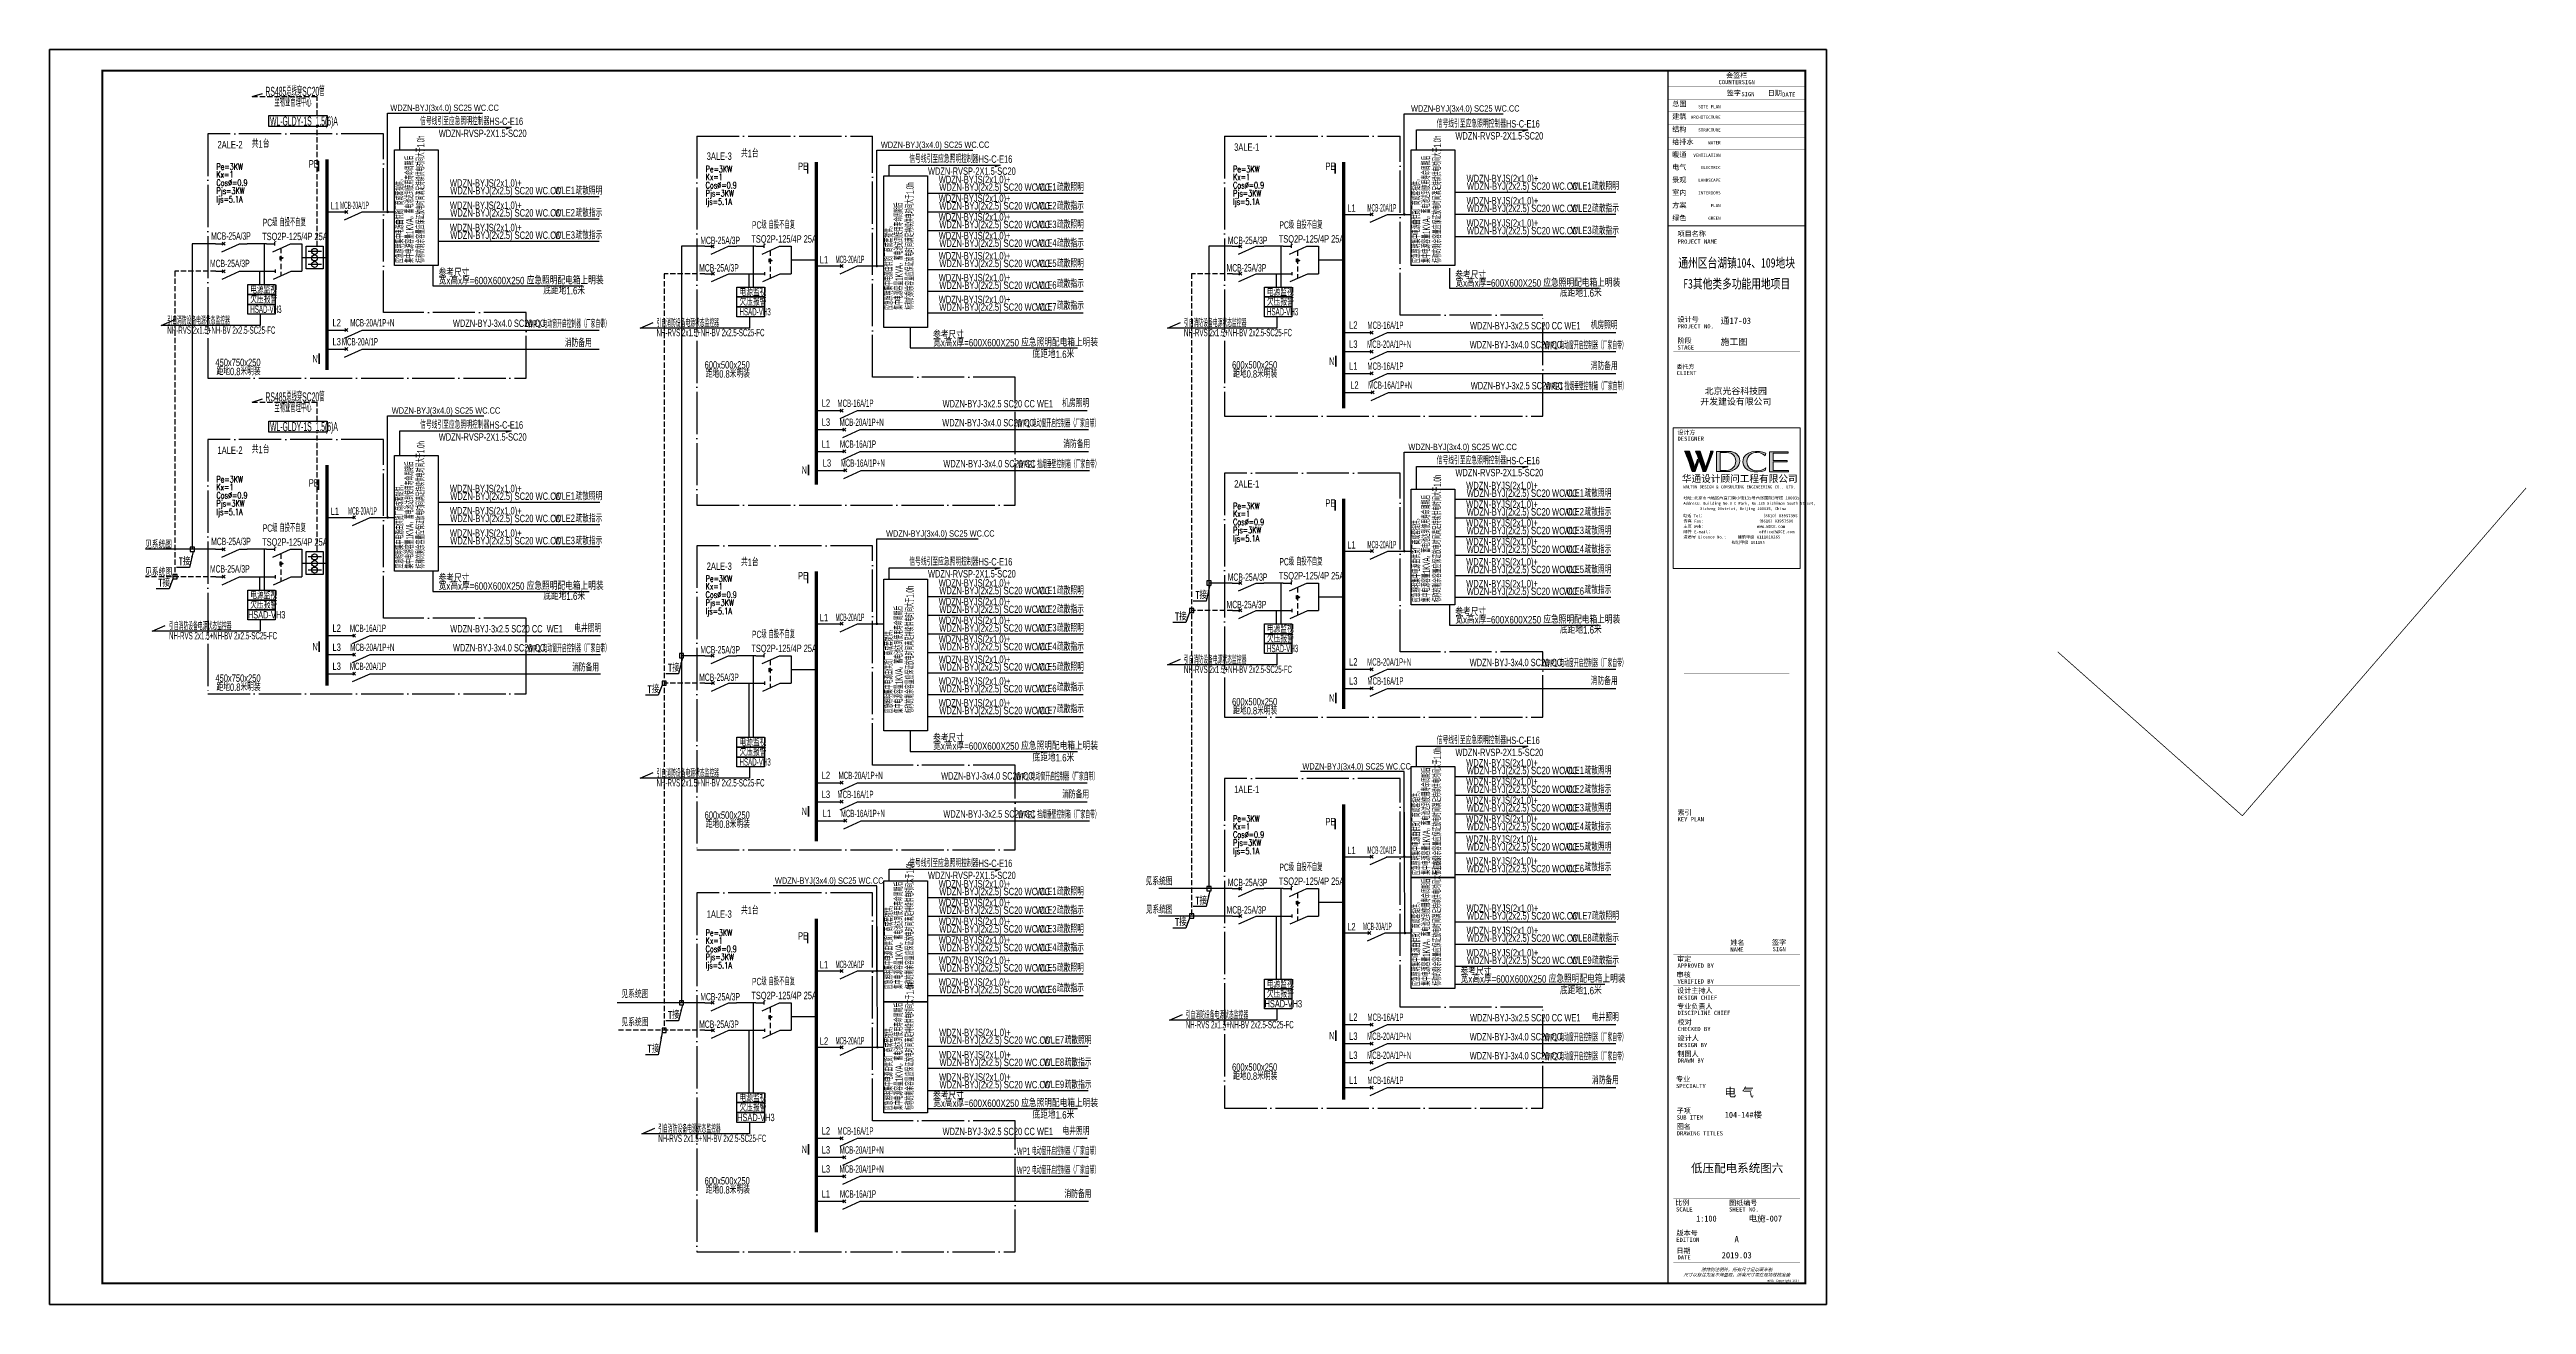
# Model space of a CAD drawing. Extents: x -118086 to 144314, y -110039 to 305761.
# Drawn here: x 27084 to 144314, y -110039 to -50639 of the extents above; entities that cross this region are included whole.
import ezdxf
from ezdxf.enums import TextEntityAlignment as Align

# ---------------------------------------------------------------- set-up
doc = ezdxf.new("R2010")
doc.units = 0
doc.header["$LTSCALE"] = 1000
for name, pattern in [('CONTINOUS', [0]), ('DASH', [0.35, 0.25, -0.1]), ('DOTE', [2.42, 2, -0.2, 0.02, -0.2]), ('HIDDEN', [0.375, 0.25, -0.125])]:
    doc.linetypes.add(name, pattern=pattern)
doc.layers.get('0').update_dxf_attribs({"linetype": 'CONTINUOUS'})
doc.layers.get('Defpoints').update_dxf_attribs({"linetype": 'CONTINUOUS'})
for name, color, linetype in [('D-TEXT', 7, 'CONTINUOUS'), ('DIM-箱柜', 3, 'CONTINUOUS'), ('DQ', 7, 'CONTINOUS'), ('EL-1', 4, 'DASH'), ('EQUIP', 3, 'CONTINUOUS'), ('PUB_TEXT', 7, 'CONTINUOUS'), ('SHEET_LINE', 6, 'CONTINUOUS'), ('SIG_TEXT', 7, 'CONTINUOUS'), ('TEL_LEAD', 3, 'CONTINUOUS'), ('TEL_SYMB', 3, 'CONTINUOUS'), ('TEL_TEXT', 3, 'CONTINUOUS'), ('TEL_TITLE', 7, 'CONTINUOUS'), ('WIRE', 4, 'CONTINUOUS'), ('WIRE-应急', 1, 'DASH'), ('WIRE-照明', 1, 'CONTINUOUS'), ('XT', 6, 'CONTINUOUS'), ('内审意见修改', 2, 'CONTINUOUS'), ('字', 7, 'CONTINUOUS')]:
    doc.layers.add(name, color=color, linetype=linetype)
doc.layers.add('内审要求修改2.10', color=6, linetype='CONTINUOUS', plot=False)
doc.layers.get('内审要求修改2.10').off()
doc.styles.add('_COMPLEX', font='ros.shx', dxfattribs={"width": 0.6, "bigfont": 'jd.shx'})
doc.styles.add('_HZTXT', font='ROS', dxfattribs={"width": 0.8, "bigfont": 'JD'})
doc.styles.add('_JD', font='ros.shx', dxfattribs={"width": 0.65, "bigfont": 'jd.shx'})
doc.styles.add('_TEL_DIM', font='ROMANS2', dxfattribs={"width": 0.8, "height": 3.5, "bigfont": 'HZDF2'})
doc.styles.add('B', font='ros.shx', dxfattribs={"width": 0.8, "bigfont": 'jd.shx'})
doc.styles.add('DIM_FONT', font='ROMANS', dxfattribs={"bigfont": 'HZTXT'})
doc.styles.add('JD', font='ros.shx', dxfattribs={"width": 0.8, "height": 600, "bigfont": 'hztxt.shx'})
doc.styles.get("Standard").update_dxf_attribs({"font": 'GBENOR', "bigfont": 'GBCBIG'})
doc.styles.add('华文细黑', font='STXIHEI.TTF')
doc.styles.add('图签信息$0$hwxh', font='STXIHEI.TTF')
doc.styles.add('图签信息$0$华文细黑', font='STXIHEI.TTF', dxfattribs={"height": 10})

msp = doc.modelspace()

# ---------------------------------------------------------------- texts
at = {"layer": 'D-TEXT', "color": 0, "style": '_HZTXT', "width": 0.45}
for s, height, p in [('RS485总线穿SC20管', 428.57, (37304, -52832, 0)), ('WL-GLDY-1S  1.5(6)A', 428.57, (37523, -54238, 0)), ('至物业管理中心', 428.6, (37727, -53344, 0)), ('RS485总线穿SC20管', 428.57, (37304, -67294, 0)), ('至物业管理中心', 428.6, (37727, -67807, 0)), ('WL-GLDY-1S  1.5(6)A', 428.57, (37523, -68701, 0))]:
    msp.add_text(s, height=height, dxfattribs=at).set_placement(p)
at = {"layer": 'PUB_TEXT', "style": '_HZTXT', "width": 0.6}
for s, p in [('信号线引至应急照明控制器HS-C-E16 ', (44621, -54214)), ('WDZN-RVSP-2X1.5-SC20', (45507, -54782)), ('信号线引至应急照明控制器HS-C-E16 ', (92738, -54330)), ('WDZN-RVSP-2X1.5-SC20', (93624, -54898)), ('信号线引至应急照明控制器HS-C-E16 ', (67775, -56000)), ('WDZN-RVSP-2X1.5-SC20', (68661, -56569)), ('信号线引至应急照明控制器HS-C-E16 ', (44621, -68583)), ('WDZN-RVSP-2X1.5-SC20', (45507, -69152)), ('信号线引至应急照明控制器HS-C-E16 ', (92738, -70271)), ('WDZN-RVSP-2X1.5-SC20', (93624, -70839)), ('信号线引至应急照明控制器HS-C-E16 ', (67775, -75061)), ('WDZN-RVSP-2X1.5-SC20', (68661, -75630)), ('信号线引至应急照明控制器HS-C-E16 ', (92738, -83513)), ('WDZN-RVSP-2X1.5-SC20', (93624, -84082)), ('信号线引至应急照明控制器HS-C-E16 ', (67775, -89334)), ('WDZN-RVSP-2X1.5-SC20', (68661, -89903))]:
    msp.add_text(s, height=350, dxfattribs=at).set_placement(p)
at = {"layer": 'PUB_TEXT', "style": '_HZTXT', "width": 0.5}
for s, p in [('集中电源容量1KVA，蓄电池达到使用寿命周期后', (44307, -60736)), ('标称的剩余容量应保证放电时间满足持续供电时间大于1.0h', (44828, -60736)), ('集中电源容量1KVA，蓄电池达到使用寿命周期后', (92424, -60736)), ('标称的剩余容量应保证放电时间满足持续供电时间大于1.0h', (92945, -60736)), ('应急照明集中电源由供货厂商成套提供，', (43837, -60736)), ('标称的剩余容量应保证放电时间满足持续供电时间大于1.0h', (67982, -62950)), ('应急照明集中电源由供货厂商成套提供，', (91954, -60736)), ('集中电源容量1KVA，蓄电池达到使用寿命周期后', (67462, -62950)), ('应急照明集中电源由供货厂商成套提供，', (66991, -62958)), ('集中电源容量1KVA，蓄电池达到使用寿命周期后', (44307, -75201)), ('标称的剩余容量应保证放电时间满足持续供电时间大于1.0h', (44828, -75201)), ('应急照明集中电源由供货厂商成套提供，', (43837, -75201)), ('标称的剩余容量应保证放电时间满足持续供电时间大于1.0h', (92945, -76793)), ('集中电源容量1KVA，蓄电池达到使用寿命周期后', (92424, -76793)), ('应急照明集中电源由供货厂商成套提供，', (91954, -76793)), ('集中电源容量1KVA，蓄电池达到使用寿命周期后', (67462, -82046)), ('标称的剩余容量应保证放电时间满足持续供电时间大于1.0h', (67982, -82046)), ('应急照明集中电源由供货厂商成套提供，', (66991, -82054)), ('标称的剩余容量应保证放电时间满足持续供电时间大于1.0h', (92945, -89697)), ('集中电源容量1KVA，蓄电池达到使用寿命周期后', (92425, -89697)), ('应急照明集中电源由供货厂商成套提供，', (91954, -89705)), ('集中电源容量1KVA，蓄电池达到使用寿命周期后', (67462, -95106)), ('标称的剩余容量应保证放电时间满足持续供电时间大于1.0h', (67982, -95106)), ('集中电源容量1KVA，蓄电池达到使用寿命周期后', (92425, -94951)), ('标称的剩余容量应保证放电时间满足持续供电时间大于1.0h', (92945, -94951)), ('应急照明集中电源由供货厂商成套提供，', (66991, -95114)), ('应急照明集中电源由供货厂商成套提供，', (91954, -94959)), ('集中电源容量1KVA，蓄电池达到使用寿命周期后', (67462, -100833)), ('标称的剩余容量应保证放电时间满足持续供电时间大于1.0h', (67982, -100833)), ('应急照明集中电源由供货厂商成套提供，', (66991, -100841))]:
    msp.add_text(s, height=350, rotation=90, dxfattribs=at).set_placement(p)
at = {"layer": 'SIG_TEXT'}
for s, height, style, width, p in [('Pe=3KW', 300, '_TEL_DIM', 0.75, (34981, -56335)), ('Pe=3KW', 300, '_TEL_DIM', 0.75, (58135, -56451)), ('Pe=3KW', 300, '_TEL_DIM', 0.75, (83098, -56451)), ('Cos%%C=0.9', 300, '_TEL_DIM', 0.75, (34981, -57094)), ('Kx=1', 300, '_TEL_DIM', 0.75, (34981, -56703)), ('Pjs=3KW', 300, '_TEL_DIM', 0.75, (34981, -57477)), ('Cos%%C=0.9', 300, '_TEL_DIM', 0.75, (58135, -57210)), ('Kx=1', 300, '_TEL_DIM', 0.75, (58135, -56820)), ('Pjs=3KW', 300, '_TEL_DIM', 0.75, (58135, -57594)), ('Cos%%C=0.9', 300, '_TEL_DIM', 0.75, (83098, -57210)), ('Kx=1', 300, '_TEL_DIM', 0.75, (83098, -56820)), ('Pjs=3KW', 300, '_TEL_DIM', 0.75, (83098, -57594)), ('Ijs=5.1A', 300, '_TEL_DIM', 0.75, (34981, -57876)), ('Ijs=5.1A', 300, '_TEL_DIM', 0.75, (58135, -57992)), ('Ijs=5.1A', 300, '_TEL_DIM', 0.75, (83098, -57992)), ('参考尺寸', 350, '_HZTXT', 0.8, (45497, -61389, 0)), ('宽x高x厚=600X600X250 应急照明配电箱上明装 ', 350, '_HZTXT', 0.8, (45504, -61748, 0)), ('底距地1.6米', 350, '_HZTXT', 0.8, (50453, -62226, 0)), ('参考尺寸', 350, '_HZTXT', 0.8, (93614, -61506, 0)), ('宽x高x厚=600X600X250 应急照明配电箱上明装 ', 350, '_HZTXT', 0.8, (93621, -61864, 0)), ('底距地1.6米', 350, '_HZTXT', 0.8, (98569, -62342, 0)), ('参考尺寸', 350, '_HZTXT', 0.8, (68901, -64330, 0)), ('宽x高x厚=600X600X250 应急照明配电箱上明装 ', 350, '_HZTXT', 0.8, (68907, -64688, 0)), ('底距地1.6米', 350, '_HZTXT', 0.8, (73607, -65239, 0)), ('Pe=3KW', 300, '_TEL_DIM', 0.75, (34981, -71132)), ('Kx=1', 300, '_TEL_DIM', 0.75, (34981, -71501)), ('Cos%%C=0.9', 300, '_TEL_DIM', 0.75, (34981, -71891)), ('Pjs=3KW', 300, '_TEL_DIM', 0.75, (34981, -72275)), ('Ijs=5.1A', 300, '_TEL_DIM', 0.75, (34981, -72673)), ('Pe=3KW', 300, '_TEL_DIM', 0.75, (83098, -72392)), ('Kx=1', 300, '_TEL_DIM', 0.75, (83098, -72760)), ('Cos%%C=0.9', 300, '_TEL_DIM', 0.75, (83098, -73151)), ('Pjs=3KW', 300, '_TEL_DIM', 0.75, (83098, -73534)), ('Ijs=5.1A', 300, '_TEL_DIM', 0.75, (83098, -73932)), ('参考尺寸', 350, '_HZTXT', 0.8, (45497, -75852, 0)), ('宽x高x厚=600X600X250 应急照明配电箱上明装 ', 350, '_HZTXT', 0.8, (45504, -76210, 0)), ('Pe=3KW', 300, '_TEL_DIM', 0.75, (58135, -75832)), ('Kx=1', 300, '_TEL_DIM', 0.75, (58135, -76200)), ('底距地1.6米', 350, '_HZTXT', 0.8, (50453, -76688, 0)), ('Cos%%C=0.9', 300, '_TEL_DIM', 0.75, (58135, -76591)), ('Pjs=3KW', 300, '_TEL_DIM', 0.75, (58135, -76974)), ('Ijs=5.1A', 300, '_TEL_DIM', 0.75, (58135, -77372)), ('参考尺寸', 350, '_HZTXT', 0.8, (93614, -77446, 0)), ('宽x高x厚=600X600X250 应急照明配电箱上明装 ', 350, '_HZTXT', 0.8, (93621, -77804, 0)), ('底距地1.6米', 350, '_HZTXT', 0.8, (98569, -78283, 0)), ('参考尺寸', 350, '_HZTXT', 0.8, (68901, -83425, 0)), ('宽x高x厚=600X600X250 应急照明配电箱上明装 ', 350, '_HZTXT', 0.8, (68907, -83784, 0)), ('底距地1.6米', 350, '_HZTXT', 0.8, (73607, -84335, 0)), ('Cos%%C=0.9', 300, '_TEL_DIM', 0.75, (83098, -87948)), ('Pe=3KW', 300, '_TEL_DIM', 0.75, (83098, -87189)), ('Kx=1', 300, '_TEL_DIM', 0.75, (83098, -87558)), ('Pjs=3KW', 300, '_TEL_DIM', 0.75, (83098, -88332)), ('Ijs=5.1A', 300, '_TEL_DIM', 0.75, (83098, -88730)), ('Pe=3KW', 300, '_TEL_DIM', 0.75, (58135, -92598)), ('Cos%%C=0.9', 300, '_TEL_DIM', 0.75, (58135, -93357)), ('Kx=1', 300, '_TEL_DIM', 0.75, (58135, -92966)), ('Pjs=3KW', 300, '_TEL_DIM', 0.75, (58135, -93740)), ('Ijs=5.1A', 300, '_TEL_DIM', 0.75, (58135, -94138)), ('参考尺寸', 350, '_HZTXT', 0.8, (93864, -94448, 0)), ('宽x高x厚=600X600X250 应急照明配电箱上明装 ', 350, '_HZTXT', 0.8, (93871, -94806, 0)), ('底距地1.6米', 350, '_HZTXT', 0.8, (98570, -95357, 0)), ('参考尺寸', 350, '_HZTXT', 0.8, (68901, -100330, 0)), ('宽x高x厚=600X600X250 应急照明配电箱上明装 ', 350, '_HZTXT', 0.8, (68907, -100689, 0)), ('底距地1.6米', 350, '_HZTXT', 0.8, (73607, -101240, 0))]:
    msp.add_text(s, height=height, dxfattribs=dict(at, style=style, width=width)).set_placement(p)
at = {"layer": 'TEL_LEAD', "color": 7, "width": 0.8}
for s, height, style, p in [('WDZN-BYJ(3x4.0) SC25 WC.CC', 300, 'JD', (43214, -53545)), ('WDZN-BYJ(3x4.0) SC25 WC.CC', 300, 'JD', (91522, -53577)), ('WDZN-BYJ(3x4.0) SC25 WC.CC', 300, 'JD', (66430, -55295)), ('WDZN-BYJ(3x4.0) SC25 WC.CC', 300, 'JD', (43280, -67876)), ('WDZN-BYJ(3x4.0) SC25 WC.CC', 300, 'JD', (91396, -69599)), ('WDZN-BYJ(3x4.0) SC25 WC.CC', 300, 'JD', (66676, -73695)), ('T接', 347.2, '_TEL_DIM', (33202, -75050)), ('T接', 347.2, '_TEL_DIM', (32237, -76063)), ('T接', 347.2, '_TEL_DIM', (80354, -77657)), ('T接', 347.2, '_TEL_DIM', (81319, -76644)), ('T接', 347.2, '_TEL_DIM', (56355, -80084)), ('T接', 347.2, '_TEL_DIM', (55390, -81097)), ('WDZN-BYJ(3x4.0) SC25 WC.CC', 300, 'JD', (86380, -84718)), ('WDZN-BYJ(3x4.0) SC25 WC.CC', 300, 'JD', (61417, -90126)), ('T接', 347.2, '_TEL_DIM', (81319, -91107)), ('T接', 347.2, '_TEL_DIM', (80354, -92120)), ('T接', 347.2, '_TEL_DIM', (56355, -96515)), ('T接', 347.2, '_TEL_DIM', (55390, -98120))]:
    msp.add_text(s, height=height, dxfattribs=dict(at, style=style)).set_placement(p)
at = {"layer": 'TEL_TEXT', "ltscale": 2, "style": '_COMPLEX'}
for s, width, p in [('2ALE-2', 0.7, (35033, -55317)), ('3ALE-1', 0.7, (83150, -55433)), ('3ALE-3', 0.7, (58187, -55860)), ('WDZN-BYJS(2x1.0)+', 0.7, (46032, -57130)), ('WDZN-BYJ(2x2.5) SC20 WC.CC', 0.7, (46050, -57493)), ('WLE1', 0.7, (50981, -57483)), ('疏散照明', 0.7, (51973, -57503)), ('WDZN-BYJS(2x1.0)+', 0.7, (69168, -56964)), ('WDZN-BYJ(2x2.5) SC20 WC.CC', 0.7, (69195, -57327)), ('WLE1', 0.7, (73774, -57317)), ('疏散照明', 0.7, (74766, -57337)), ('WDZN-BYJS(2x1.0)+', 0.7, (94150, -56915)), ('WDZN-BYJ(2x2.5) SC20 WC.CC', 0.7, (94167, -57279)), ('WLE1', 0.7, (99098, -57268)), ('疏散照明', 0.7, (100090, -57288)), ('L1', 0.7, (40387, -58205)), ('WDZN-BYJS(2x1.0)+', 0.7, (46032, -58184)), ('WDZN-BYJ(2x2.5) SC20 WC.CC', 0.7, (46050, -58547)), ('WLE2', 0.7, (50981, -58537)), ('疏散指示', 0.7, (51973, -58557)), ('WDZN-BYJS(2x1.0)+', 0.7, (69168, -57849)), ('WDZN-BYJS(2x1.0)+', 0.7, (69168, -58734)), ('WDZN-BYJ(2x2.5) SC20 WC.CC', 0.7, (69195, -58212)), ('WLE2', 0.7, (73774, -58202)), ('疏散指示', 0.7, (74766, -58222)), ('L1', 0.7, (88504, -58321)), ('WDZN-BYJS(2x1.0)+', 0.7, (94150, -57969)), ('WDZN-BYJ(2x2.5) SC20 WC.CC', 0.7, (94167, -58333)), ('WLE2', 0.7, (99098, -58322)), ('疏散指示', 0.7, (100090, -58342)), ('WDZN-BYJS(2x1.0)+', 0.7, (46032, -59238)), ('WDZN-BYJ(2x2.5) SC20 WC.CC', 0.7, (46050, -59601)), ('WLE3', 0.7, (50981, -59591)), ('疏散指示', 0.7, (51973, -59611)), ('WDZN-BYJS(2x1.0)+', 0.7, (69168, -59619)), ('WDZN-BYJ(2x2.5) SC20 WC.CC', 0.7, (69195, -59097)), ('WDZN-BYJ(2x2.5) SC20 WC.CC', 0.7, (69195, -59982)), ('WLE3', 0.7, (73774, -59087)), ('WLE4', 0.7, (73774, -59972)), ('疏散照明', 0.7, (74766, -59106)), ('疏散指示', 0.7, (74766, -59991)), ('WDZN-BYJS(2x1.0)+', 0.7, (94150, -59023)), ('WDZN-BYJ(2x2.5) SC20 WC.CC', 0.7, (94167, -59387)), ('WLE3', 0.7, (99098, -59376)), ('疏散指示', 0.7, (100090, -59396)), ('L1', 0.7, (63541, -60764)), ('WDZN-BYJS(2x1.0)+', 0.7, (69168, -60576)), ('WDZN-BYJ(2x2.5) SC20 WC.CC', 0.7, (69195, -60939)), ('WLE5', 0.7, (73774, -60929)), ('疏散照明', 0.7, (74766, -60949)), ('电源监视', 0.7, (36582, -62190, 37)), ('电源监视', 0.7, (59736, -62306, 37)), ('WDZN-BYJS(2x1.0)+', 0.7, (69168, -61608)), ('WDZN-BYJ(2x2.5) SC20 WC.CC', 0.7, (69195, -61972)), ('WLE6', 0.7, (73774, -61961)), ('疏散指示', 0.7, (74766, -61913)), ('电源监视', 0.7, (84699, -62306, 37)), ('引自消防设备电源状态监控器 ', 0.5, (32658, -63653)), ('欠压报警', 0.7, (36586, -62644, 37)), ('HSAD-VH3', 0.5, (36586, -63106)), ('欠压报警', 0.7, (59739, -62760, 37)), ('HSAD-VH3', 0.5, (59740, -63223)), ('WDZN-BYJS(2x1.0)+', 0.7, (69168, -62641)), ('WDZN-BYJ(2x2.5) SC20 WC.CC', 0.7, (69195, -63004)), ('WLE7', 0.7, (73774, -62994)), ('疏散指示', 0.7, (74766, -62946)), ('欠压报警', 0.7, (84703, -62760, 37)), ('HSAD-VH3', 0.5, (84703, -63223)), ('NH-RVS 2x1.5+NH-BV 2x2.5-SC25-FC ', 0.5, (32658, -64095)), ('L2', 0.7, (40477, -63742)), ('L3', 0.7, (40477, -64642)), ('MCB-20A/1P+N', 0.5, (41318, -63747)), ('WDZN-BYJ-3x4.0 SC20 CC', 0.6, (46176, -63770)), ('WP1 电动窗开启控制器（厂家自带）', 0.5, (49704, -63808)), ('消防备用', 0.7, (51473, -64708)), ('引自消防设备电源状态监控器 ', 0.5, (55812, -63770)), ('NH-RVS 2x1.5+NH-BV 2x2.5-SC25-FC ', 0.5, (55812, -64212)), ('引自消防设备电源状态监控器 ', 0.5, (80775, -63770)), ('NH-RVS 2x1.5+NH-BV 2x2.5-SC25-FC ', 0.5, (80775, -64212)), ('L2', 0.7, (88593, -63858)), ('L3', 0.7, (88593, -64758)), ('MCB-20A/1P+N', 0.5, (89441, -64763)), ('WDZN-BYJ-3x4.0 SC20 CC', 0.6, (94299, -64786)), ('WDZN-BYJ-3x2.5 SC20 CC WE1', 0.6, (94315, -63886)), ('WP1 电动窗开启控制器（厂家自带）', 0.5, (97828, -64824)), ('机房照明', 0.7, (100026, -63872)), ('L1', 0.7, (88593, -65794)), ('消防备用', 0.7, (100026, -65809)), ('L2', 0.7, (88644, -66694)), ('MCB-16A/1P+N', 0.5, (89492, -66699)), ('WDZN-BYJ-3x2.5 SC20 CC', 0.6, (94350, -66723)), ('WPE1 挡烟垂壁控制箱（厂家自带）', 0.5, (97879, -66761)), ('L2', 0.7, (63630, -67550)), ('WDZN-BYJ-3x2.5 SC20 CC WE1', 0.6, (69351, -67578)), ('机房照明', 0.7, (75012, -67564)), ('L3', 0.7, (63630, -68450)), ('L1', 0.7, (63630, -69486)), ('MCB-20A/1P+N', 0.5, (64478, -68455)), ('WDZN-BYJ-3x4.0 SC20 CC', 0.6, (69336, -68478)), ('WP1 电动窗开启控制器（厂家自带）', 0.5, (72865, -68516)), ('消防备用', 0.7, (75063, -69501)), ('1ALE-2', 0.7, (35033, -69779)), ('L3', 0.7, (63681, -70386)), ('MCB-16A/1P+N', 0.5, (64529, -70391)), ('WDZN-BYJ-3x4.0 SC20 CC', 0.6, (69387, -70415)), ('WPE1 挡烟垂壁控制箱（厂家自带）', 0.5, (72916, -70453)), ('WDZN-BYJS(2x1.0)+', 0.7, (46032, -71592)), ('2ALE-1', 0.7, (83150, -71374)), ('WDZN-BYJS(2x1.0)+', 0.7, (94131, -71449)), ('WDZN-BYJ(2x2.5) SC20 WC.CC', 0.7, (94158, -71813)), ('WLE1', 0.7, (98737, -71802)), ('疏散照明', 0.7, (99729, -71822)), ('L1', 0.7, (40387, -72667)), ('WDZN-BYJS(2x1.0)+', 0.7, (46032, -72646)), ('WDZN-BYJ(2x2.5) SC20 WC.CC', 0.7, (46050, -71956)), ('WDZN-BYJ(2x2.5) SC20 WC.CC', 0.7, (46050, -73010)), ('WLE1', 0.7, (50981, -71945)), ('WLE2', 0.7, (50981, -72999)), ('疏散照明', 0.7, (51973, -71965)), ('疏散指示', 0.7, (51973, -73019)), ('WDZN-BYJS(2x1.0)+', 0.7, (94131, -72334)), ('WDZN-BYJ(2x2.5) SC20 WC.CC', 0.7, (94158, -72698)), ('WLE2', 0.7, (98737, -72687)), ('疏散指示', 0.7, (99729, -72707)), ('WDZN-BYJS(2x1.0)+', 0.7, (46032, -73700)), ('WDZN-BYJ(2x2.5) SC20 WC.CC', 0.7, (46050, -74064)), ('WLE3', 0.7, (50981, -74053)), ('疏散指示', 0.7, (51973, -74073)), ('WDZN-BYJS(2x1.0)+', 0.7, (94131, -73219)), ('WDZN-BYJS(2x1.0)+', 0.7, (94131, -74104)), ('WDZN-BYJ(2x2.5) SC20 WC.CC', 0.7, (94158, -73583)), ('WLE3', 0.7, (98737, -73572)), ('疏散照明', 0.7, (99729, -73592)), ('2ALE-3', 0.7, (58187, -75270)), ('L1', 0.7, (88504, -74262)), ('WDZN-BYJS(2x1.0)+', 0.7, (94131, -75061)), ('WDZN-BYJ(2x2.5) SC20 WC.CC', 0.7, (94158, -74468)), ('WLE4', 0.7, (98737, -74457)), ('疏散指示', 0.7, (99729, -74477)), ('WDZN-BYJS(2x1.0)+', 0.7, (69168, -76060)), ('WDZN-BYJ(2x2.5) SC20 WC.CC', 0.7, (69195, -76423)), ('WLE1', 0.7, (73774, -76413)), ('疏散照明', 0.7, (74766, -76432)), ('WDZN-BYJS(2x1.0)+', 0.7, (94131, -76094)), ('WDZN-BYJ(2x2.5) SC20 WC.CC', 0.7, (94158, -75425)), ('WDZN-BYJ(2x2.5) SC20 WC.CC', 0.7, (94158, -76457)), ('WLE5', 0.7, (98737, -75415)), ('WLE6', 0.7, (98737, -76447)), ('疏散照明', 0.7, (99729, -75434)), ('疏散指示', 0.7, (99729, -76399)), ('HSAD-VH3', 0.6, (36472, -77569)), ('欠压报警', 0.7, (36586, -77106, 37)), ('电源监视', 0.7, (36582, -76652, 37)), ('L1', 0.7, (63541, -77701)), ('WDZN-BYJS(2x1.0)+', 0.7, (69168, -76944)), ('WDZN-BYJ(2x2.5) SC20 WC.CC', 0.7, (69195, -77308)), ('WLE2', 0.7, (73774, -77298)), ('疏散指示', 0.7, (74766, -77317)), ('引自消防设备电源状态监控器 ', 0.5, (32739, -78116)), ('NH-RVS 2x1.5+NH-BV 2x2.5-SC25-FC ', 0.5, (32739, -78558)), ('L2', 0.7, (40477, -78204)), ('WDZN-BYJ-3x2.5 SC20 CC  WE1', 0.6, (46050, -78232)), ('电井照明', 0.7, (51920, -78218)), ('WDZN-BYJS(2x1.0)+', 0.7, (69168, -77829)), ('WDZN-BYJS(2x1.0)+', 0.7, (69168, -78714)), ('WDZN-BYJ(2x2.5) SC20 WC.CC', 0.7, (69195, -78193)), ('WLE3', 0.7, (73774, -78183)), ('疏散照明', 0.7, (74766, -78202)), ('欠压报警', 0.7, (84703, -78701, 37)), ('电源监视', 0.7, (84699, -78246, 37)), ('L3', 0.7, (40477, -79104)), ('L3', 0.7, (40477, -80004)), ('MCB-20A/1P+N', 0.5, (41318, -79109)), ('WDZN-BYJ-3x4.0 SC20 CC', 0.6, (46176, -79132)), ('WP1 电动窗开启控制器（厂家自带）', 0.5, (49704, -79170)), ('消防备用', 0.7, (51819, -80070)), ('WDZN-BYJS(2x1.0)+', 0.7, (69168, -79672)), ('WDZN-BYJ(2x2.5) SC20 WC.CC', 0.7, (69195, -79078)), ('WDZN-BYJ(2x2.5) SC20 WC.CC', 0.7, (69195, -80035)), ('WLE4', 0.7, (73774, -79068)), ('WLE5', 0.7, (73774, -80025)), ('疏散指示', 0.7, (74766, -79087)), ('疏散照明', 0.7, (74766, -80044)), ('引自消防设备电源状态监控器 ', 0.5, (80775, -79710)), ('HSAD-VH3', 0.5, (84703, -79163)), ('L2', 0.7, (88593, -79799)), ('MCB-20A/1P+N', 0.5, (89441, -79803)), ('WDZN-BYJ-3x4.0 SC20 CC', 0.6, (94299, -79827)), ('WP1 电动窗开启控制器（厂家自带）', 0.5, (97828, -79865)), ('WDZN-BYJS(2x1.0)+', 0.7, (69168, -80704)), ('WDZN-BYJ(2x2.5) SC20 WC.CC', 0.7, (69195, -81068)), ('WLE6', 0.7, (73774, -81057)), ('疏散指示', 0.7, (74766, -81009)), ('NH-RVS 2x1.5+NH-BV 2x2.5-SC25-FC ', 0.5, (80775, -80152)), ('L3', 0.7, (88593, -80699)), ('消防备用', 0.7, (100026, -80713)), ('WDZN-BYJS(2x1.0)+', 0.7, (69168, -81736)), ('WDZN-BYJ(2x2.5) SC20 WC.CC', 0.7, (69195, -82100)), ('WLE7', 0.7, (73774, -82090)), ('疏散指示', 0.7, (74766, -82041)), ('电源监视', 0.7, (59736, -83616, 37)), ('欠压报警', 0.7, (59739, -84070, 37)), ('HSAD-VH3', 0.5, (59740, -84533)), ('WDZN-BYJS(2x1.0)+', 0.7, (94131, -84576)), ('引自消防设备电源状态监控器 ', 0.5, (55812, -85080)), ('NH-RVS 2x1.5+NH-BV 2x2.5-SC25-FC ', 0.5, (55812, -85522)), ('L2', 0.7, (63630, -85168)), ('MCB-20A/1P+N', 0.5, (64427, -85173)), ('WDZN-BYJ-3x4.0 SC20 CC', 0.6, (69285, -85196)), ('WP1 电动窗开启控制器（厂家自带）', 0.5, (72814, -85234)), ('1ALE-1', 0.7, (83150, -85836)), ('WDZN-BYJS(2x1.0)+', 0.7, (94131, -85461)), ('WDZN-BYJ(2x2.5) SC20 WC.CC', 0.7, (94159, -84940)), ('WDZN-BYJ(2x2.5) SC20 WC.CC', 0.7, (94159, -85825)), ('WLE1', 0.7, (98738, -84929)), ('WLE2', 0.7, (98738, -85814)), ('疏散照明', 0.7, (99730, -84949)), ('疏散指示', 0.7, (99730, -85834)), ('L3', 0.7, (63630, -86068)), ('L1', 0.7, (63681, -86968)), ('MCB-16A/1P+N', 0.5, (64529, -86973)), ('WDZN-BYJ-3x2.5 SC20 CC', 0.6, (69387, -86996)), ('WPE1 挡烟垂壁控制箱（厂家自带）', 0.5, (72916, -87034)), ('消防备用', 0.7, (75011, -86082)), ('WDZN-BYJS(2x1.0)+', 0.7, (94131, -86346)), ('WDZN-BYJ(2x2.5) SC20 WC.CC', 0.7, (94159, -86709)), ('WLE3', 0.7, (98738, -86699)), ('疏散照明', 0.7, (99730, -86719)), ('WDZN-BYJS(2x1.0)+', 0.7, (94131, -87231)), ('WDZN-BYJS(2x1.0)+', 0.7, (94131, -88188)), ('WDZN-BYJ(2x2.5) SC20 WC.CC', 0.7, (94159, -87594)), ('WLE4', 0.7, (98738, -87584)), ('疏散指示', 0.7, (99730, -87604)), ('L1', 0.7, (88504, -88724)), ('L1', 0.7, (88504, -88724)), ('L1', 0.7, (88504, -88724)), ('WDZN-BYJS(2x1.0)+', 0.7, (94131, -89220)), ('WDZN-BYJ(2x2.5) SC20 WC.CC', 0.7, (94159, -88552)), ('WLE5', 0.7, (98738, -88541)), ('疏散照明', 0.7, (99730, -88561)), ('WDZN-BYJS(2x1.0)+', 0.7, (69168, -90303)), ('WDZN-BYJ(2x2.5) SC20 WC.CC', 0.7, (94159, -89584)), ('WLE6', 0.7, (98738, -89574)), ('疏散指示', 0.7, (99730, -89526)), ('1ALE-3', 0.7, (58187, -91736)), ('WDZN-BYJS(2x1.0)+', 0.7, (69168, -91188)), ('WDZN-BYJ(2x2.5) SC20 WC.CC', 0.7, (69195, -90667)), ('WDZN-BYJ(2x2.5) SC20 WC.CC', 0.7, (69195, -91552)), ('WLE1', 0.7, (73774, -90660)), ('WLE2', 0.7, (73774, -91541)), ('疏散照明', 0.7, (74766, -90676)), ('疏散指示', 0.7, (74766, -91561)), ('WDZN-BYJS(2x1.0)+', 0.7, (94149, -91456)), ('WDZN-BYJS(2x1.0)+', 0.7, (69168, -92073)), ('WDZN-BYJS(2x1.0)+', 0.7, (69168, -92958)), ('WDZN-BYJ(2x2.5) SC20 WC.CC', 0.7, (69195, -92436)), ('WLE3', 0.7, (73774, -92426)), ('疏散照明', 0.7, (74766, -92446)), ('L2', 0.7, (88504, -92336)), ('WDZN-BYJS(2x1.0)+', 0.7, (94149, -92510)), ('WDZN-BYJ(2x2.5) SC20 WC.CC', 0.7, (94167, -91819)), ('WDZN-BYJ(2x2.5) SC20 WC.CC', 0.7, (94167, -92873)), ('WLE7', 0.7, (99098, -91809)), ('WLE8', 0.7, (99098, -92863)), ('疏散照明', 0.7, (100090, -91829)), ('疏散指示', 0.7, (100090, -92883)), ('L1', 0.7, (63541, -94133)), ('L1', 0.7, (63541, -94133)), ('WDZN-BYJS(2x1.0)+', 0.7, (69168, -93915)), ('WDZN-BYJ(2x2.5) SC20 WC.CC', 0.7, (69195, -93321)), ('WLE4', 0.7, (73774, -93311)), ('疏散指示', 0.7, (74766, -93331)), ('WDZN-BYJS(2x1.0)+', 0.7, (94149, -93564)), ('WDZN-BYJ(2x2.5) SC20 WC.CC', 0.7, (94167, -93927)), ('WLE9', 0.7, (99098, -93917)), ('疏散指示', 0.7, (100090, -93937)), ('WDZN-BYJS(2x1.0)+', 0.7, (69168, -94948)), ('WDZN-BYJ(2x2.5) SC20 WC.CC', 0.7, (69195, -94279)), ('WDZN-BYJ(2x2.5) SC20 WC.CC', 0.7, (69195, -95311)), ('WLE5', 0.7, (73774, -94268)), ('WLE6', 0.7, (73774, -95301)), ('疏散照明', 0.7, (74766, -94288)), ('疏散指示', 0.7, (74766, -95253)), ('电源监视', 0.7, (84699, -95062, 37)), ('HSAD-VH3', 0.6, (84589, -95979)), ('欠压报警', 0.7, (84703, -95517, 37)), ('WDZN-BYJS(2x1.0)+', 0.7, (69186, -97338)), ('引自消防设备电源状态监控器 ', 0.5, (80856, -96526)), ('NH-RVS 2x1.5+NH-BV 2x2.5-SC25-FC ', 0.5, (80856, -96968)), ('L2', 0.7, (88593, -96614)), ('L3', 0.7, (88593, -97514)), ('MCB-20A/1P+N', 0.5, (89441, -97519)), ('WDZN-BYJ-3x4.0 SC20 CC', 0.6, (94299, -97542)), ('WDZN-BYJ-3x2.5 SC20 CC WE1', 0.6, (94315, -96642)), ('WP1 电动窗开启控制器（厂家自带）', 0.5, (97828, -97581)), ('电井照明', 0.7, (100083, -96628)), ('L2', 0.7, (63541, -97744)), ('WDZN-BYJS(2x1.0)+', 0.7, (69186, -98392)), ('WDZN-BYJ(2x2.5) SC20 WC.CC', 0.7, (69204, -97702)), ('WDZN-BYJ(2x2.5) SC20 WC.CC', 0.7, (69204, -98756)), ('WLE7', 0.7, (74135, -97691)), ('WLE8', 0.7, (74135, -98745)), ('疏散照明', 0.7, (75127, -97711)), ('疏散指示', 0.7, (75127, -98765)), ('L3', 0.7, (88593, -98414)), ('MCB-20A/1P+N', 0.5, (89441, -98419)), ('WDZN-BYJ-3x4.0 SC20 CC', 0.6, (94299, -98442)), ('WP2 电动窗开启控制器（厂家自带）', 0.5, (97828, -98481)), ('WDZN-BYJS(2x1.0)+', 0.7, (69186, -99446)), ('WDZN-BYJ(2x2.5) SC20 WC.CC', 0.7, (69204, -99810)), ('WLE9', 0.7, (74135, -99799)), ('疏散指示', 0.7, (75127, -99819)), ('L1', 0.7, (88593, -99597)), ('消防备用', 0.7, (100083, -99611)), ('欠压报警', 0.7, (59739, -100899, 37)), ('电源监视', 0.7, (59736, -100444, 37)), ('引自消防设备电源状态监控器 ', 0.5, (55893, -101908)), ('HSAD-VH3', 0.6, (59626, -101361)), ('L2', 0.7, (63630, -101996)), ('WDZN-BYJ-3x2.5 SC20 CC WE1', 0.6, (69351, -102024)), ('电井照明', 0.7, (75027, -102011)), ('NH-RVS 2x1.5+NH-BV 2x2.5-SC25-FC ', 0.5, (55893, -102350)), ('L3', 0.7, (63630, -102896)), ('MCB-20A/1P+N', 0.5, (64478, -102901)), ('WP1 电动窗开启控制器（厂家自带）', 0.5, (72865, -102963)), ('L3', 0.7, (63630, -103796)), ('MCB-20A/1P+N', 0.5, (64478, -103801)), ('WP2 电动窗开启控制器（厂家自带）', 0.5, (72865, -103863)), ('L1', 0.7, (63630, -104979)), ('消防备用', 0.7, (75120, -104993))]:
    msp.add_text(s, height=350, dxfattribs=dict(at, width=width)).set_placement(p)
at = {"layer": 'TEL_TEXT', "linetype": 'Continuous', "style": 'B', "oblique": 0.7}
for s, width, p in [('共1台', 0.7, (36653, -55286)), ('共1台', 0.7, (59806, -55736)), ('TSQ2P-125/4P 25A', 0.6, (37144, -59661)), ('TSQ2P-125/4P 25A', 0.6, (60297, -59778)), ('TSQ2P-125/4P 25A', 0.6, (85261, -59778)), ('600x500x250', 0.7, (58086, -65740)), ('600x500x250', 0.7, (83049, -65740)), ('距地0.8米明装', 0.7, (34986, -66054)), ('距地0.8米明装', 0.7, (58140, -66170)), ('距地0.8米明装', 0.7, (83103, -66170)), ('共1台', 0.7, (36653, -69749)), ('TSQ2P-125/4P 25A', 0.6, (37144, -74124)), ('见系统图', 0.7, (31603, -74257)), ('共1台', 0.7, (59806, -75087)), ('见系统图', 0.7, (31608, -75556)), ('TSQ2P-125/4P 25A', 0.6, (85261, -75718)), ('TSQ2P-125/4P 25A', 0.6, (60297, -79158)), ('450x750x250', 0.7, (34932, -80567)), ('距地0.8米明装', 0.7, (34986, -80997)), ('600x500x250', 0.7, (83049, -81681)), ('距地0.8米明装', 0.7, (83103, -82111)), ('600x500x250', 0.7, (58086, -87050)), ('距地0.8米明装', 0.7, (58140, -87480)), ('见系统图', 0.7, (78957, -90195)), ('TSQ2P-125/4P 25A', 0.6, (85261, -90180)), ('共1台', 0.7, (59806, -91565)), ('见系统图', 0.7, (78961, -91536)), ('见系统图', 0.7, (54148, -95534)), ('TSQ2P-125/4P 25A', 0.6, (60297, -95589)), ('见系统图', 0.7, (54153, -96870)), ('600x500x250', 0.7, (83049, -98978)), ('距地0.8米明装', 0.7, (83103, -99407)), ('600x500x250', 0.7, (58086, -104360)), ('距地0.8米明装', 0.7, (58140, -104790))]:
    msp.add_text(s, height=350, dxfattribs=dict(at, width=width)).set_placement(p)
at = {"layer": 'TEL_TEXT', "color": 1, "linetype": 'Continuous', "style": 'B', "oblique": 0.7, "width": 0.7}
for s, p in [('PE', (39352, -56224)), ('PE', (62506, -56340)), ('PE', (87469, -56340)), ('N', (39520, -65450)), ('N', (87637, -65566)), ('PE', (39352, -71328)), ('N', (62674, -70716)), ('PE', (87469, -72281)), ('PE', (62506, -75720)), ('N', (39520, -79078)), ('N', (87637, -81506)), ('N', (62674, -86876)), ('PE', (87469, -87361)), ('PE', (62506, -92770)), ('N', (87637, -97488)), ('N', (62674, -102870))]:
    msp.add_text(s, height=350, dxfattribs=at).set_placement(p)
at = {"layer": 'TEL_TEXT', "linetype": 'Continuous', "style": 'B', "width": 0.55}
for p in [(37175, -59001), (60328, -59118), (85292, -59118), (37175, -73464), (85292, -75058), (60328, -78498), (85292, -89520), (60328, -94929)]:
    msp.add_text('PC级 自投不自复', height=350, dxfattribs=at).set_placement(p)
at = {"layer": '内审意见修改', "ltscale": 2}
for s, style, width, p in [('MCB-20A/1P', '_COMPLEX', 0.4, (40831, -58189)), ('MCB-20A/1P', '_COMPLEX', 0.4, (89457, -58306)), ('MCB-25A/3P', '_JD', 0.55, (34731, -59640)), ('MCB-25A/3P', '_JD', 0.55, (57885, -59848)), ('MCB-25A/3P', '_JD', 0.55, (82848, -59848)), ('MCB-25A/3P', '_JD', 0.55, (34677, -60939)), ('MCB-25A/3P', '_JD', 0.55, (57830, -61147)), ('MCB-20A/1P', '_COMPLEX', 0.4, (64284, -60749)), ('MCB-25A/3P', '_JD', 0.55, (82793, -61147)), ('MCB-20A/1P', '_COMPLEX', 0.5, (40921, -64647)), ('MCB-16A/1P', '_COMPLEX', 0.5, (89457, -63863)), ('MCB-16A/1P', '_COMPLEX', 0.5, (89457, -65799)), ('MCB-16A/1P', '_COMPLEX', 0.5, (64375, -67555)), ('MCB-16A/1P', '_COMPLEX', 0.5, (64494, -69491)), ('MCB-20A/1P', '_COMPLEX', 0.4, (41209, -72652)), ('MCB-25A/3P', '_JD', 0.55, (34731, -74098)), ('MCB-20A/1P', '_COMPLEX', 0.4, (89457, -74246)), ('MCB-25A/3P', '_JD', 0.55, (34677, -75397)), ('MCB-25A/3P', '_JD', 0.55, (82848, -75785)), ('MCB-20A/1P', '_COMPLEX', 0.4, (64284, -77686)), ('MCB-25A/3P', '_JD', 0.55, (82793, -77084)), ('MCB-16A/1P', '_COMPLEX', 0.5, (41299, -78209)), ('MCB-20A/1P', '_COMPLEX', 0.5, (41299, -80009)), ('MCB-25A/3P', '_JD', 0.55, (57885, -79225)), ('MCB-25A/3P', '_JD', 0.55, (57830, -80524)), ('MCB-16A/1P', '_COMPLEX', 0.5, (89457, -80703)), ('MCB-16A/1P', '_COMPLEX', 0.5, (64375, -86073)), ('MCB-20A/1P', '_COMPLEX', 0.4, (89457, -88709)), ('MCB-25A/3P', '_JD', 0.55, (82848, -90239)), ('MCB-25A/3P', '_JD', 0.55, (82793, -91538)), ('MCB-20A/1P', '_COMPLEX', 0.4, (89247, -92320)), ('MCB-20A/1P', '_COMPLEX', 0.4, (64284, -94117)), ('MCB-20A/1P', '_COMPLEX', 0.4, (64284, -94117)), ('MCB-25A/3P', '_JD', 0.55, (57885, -95648)), ('MCB-25A/3P', '_JD', 0.55, (57830, -96947)), ('MCB-16A/1P', '_COMPLEX', 0.5, (89457, -96619)), ('MCB-20A/1P', '_COMPLEX', 0.4, (64284, -97729)), ('MCB-16A/1P', '_COMPLEX', 0.5, (89457, -99602)), ('MCB-16A/1P', '_COMPLEX', 0.5, (64375, -102001)), ('MCB-16A/1P', '_COMPLEX', 0.5, (64494, -104984))]:
    msp.add_text(s, height=350, dxfattribs=dict(at, style=style, width=width)).set_placement(p)
at = {"layer": '内审意见修改', "linetype": 'Continuous', "style": 'B', "oblique": 0.7, "width": 0.7}
msp.add_text('450x750x250', height=350, dxfattribs=at).set_placement((34932, -65624))
at = {"layer": '字', "style": '华文细黑'}
for s, height, p in [('电 气', 407.8, (106352, -100201)), ('104-14#楼', 285.4, (106373, -101205)), ('1:100', 285.4, (105015, -106116)), ('电施-007', 285.4, (107502, -106116))]:
    msp.add_text(s, height=height, dxfattribs=at).set_placement(p)
at = {"layer": '字', "insert": (106958, -103609), "char_height": 400, "width": 78154.16, "attachment_point": 5, "style": '华文细黑'}
msp.add_mtext('低压配电系统图六', dxfattribs=at)

# ---------------------------------------------------------------- blocks, each defined once
blk = doc.blocks.new('M_M7')
for p, q in [((-0.25, -0.2), (0, -0.75)), ((-0.047, -0.297), (0.047, -0.203)), ((-0.047, -0.203), (0.047, -0.297))]:
    blk.add_line(p, q)
for points in [[(0, 0), (0, -0.25)], [(0, -0.75), (0, -1)]]:
    blk.add_lwpolyline(points)
at = {"width": 0.8, "flags": 9}
blk.add_attdef('S', (0.25, -0.5), '', height=0.2, dxfattribs=at)
blk = doc.blocks.new('M_M8')
for p, q in [((-0.25, -0.2), (0, -0.75)), ((0.05, -0.25), (-0.05, -0.25))]:
    blk.add_line(p, q)
for points in [[(0, 0), (0, -0.25)], [(0, -0.75), (0, -1)]]:
    blk.add_lwpolyline(points)
at = {"style": 'DIM_FONT', "width": 0.8, "flags": 9}
blk.add_attdef('S', (0.25, -0.5), '', height=0.2, dxfattribs=at)
blk = doc.blocks.new('SADF AGF AERG AER GER')
at = {"layer": 'DIM-箱柜'}
blk.add_lwpolyline([(-462150, -1228514), (-378050, -1228514), (-378050, -1287914), (-462150, -1287914)], close=True, dxfattribs=at)
blk = doc.blocks.new('A$C6873132B')
at = {"layer": 'DIM-箱柜'}
blk.add_blockref('SADF AGF AERG AER GER', (378050, 1287914), dxfattribs=at)
blk = doc.blocks.new('图签信息$0$WDCE Copyright200X')
at = {"const_width": 0.016}
blk.add_lwpolyline([(-10.6, 1.3, 1), (-11.4, 1.3, 1)], format="xyb", close=True, dxfattribs=at)
at = {"style": '图签信息$0$华文细黑'}
for s, p in [('WDCE ', (-11.5, 0.5)), ('     Copyright ', (-3.5, 0.5))]:
    blk.add_text(s, height=1, dxfattribs=at).set_placement(p, align=Align.BOTTOM_RIGHT)
blk.add_text('c', height=0.6, dxfattribs=at).set_placement((-11, 1.3), align=Align.MIDDLE_CENTER)
blk.add_attdef('200X', text='', height=1, dxfattribs=at).set_placement((-0.5, 0.5), align=Align.BOTTOM_RIGHT)
blk = doc.blocks.new('图签信息$0$logo2')
h = blk.add_hatch(color=7)
h.paths.add_polyline_path([(19.02, -7.36), (15.84, -7.36), (15.84, -3.97), (18.97, -3.97), (18.97, -4.24), (16.46, -4.24), (16.46, -5.45), (18.81, -5.45), (18.81, -5.69), (16.47, -5.69), (16.47, -7.12), (19.02, -7.12)])
edge = h.paths.add_edge_path()
edge.add_spline(control_points=[(15.26, -4.21), (15.26, -4.21), (15.13, -4.65), (15.13, -4.65), (15.13, -4.65), (14.62, -4.1), (13.73, -4.1), (13.04, -4.1), (12.07, -4.54), (12.08, -5.62), (12.08, -6.49), (12.77, -7.16), (13.73, -7.17), (14.66, -7.17), (15.23, -6.68), (15.23, -6.68), (15.23, -6.68), (15.16, -7.11), (15.16, -7.11), (13.63, -7.7), (11.42, -7.29), (11.41, -5.64), (11.4, -3.72), (14.16, -3.66), (15.26, -4.21)], knot_values=[0, 0, 0, 0, 1, 1, 1, 2, 2, 2, 3, 3, 3, 4, 4, 4, 5, 5, 5, 6, 6, 6, 7, 7, 7, 8, 8, 8, 8], degree=3, periodic=0)
edge = h.paths.add_edge_path(flags=16)
edge.add_spline(control_points=[(10.23, -5.57), (10.23, -5.16), (10.12, -4.83), (9.9, -4.58), (9.63, -4.27), (9.23, -4.12), (8.69, -4.12), (8.69, -4.12), (7.64, -4.12), (7.64, -4.12), (7.64, -4.12), (7.64, -7.1), (7.64, -7.1), (7.64, -7.1), (8.66, -7.1), (8.66, -7.1), (9.13, -7.1), (9.52, -6.93), (9.82, -6.6), (10.09, -6.31), (10.23, -5.96), (10.23, -5.57)], knot_values=[0, 0, 0, 0, 1, 1, 1, 2, 2, 2, 3, 3, 3, 4, 4, 4, 5, 5, 5, 6, 6, 6, 7, 7, 7, 7], degree=3, periodic=0)
edge = h.paths.add_edge_path()
edge.add_spline(control_points=[(10.92, -5.51), (10.92, -5.96), (10.72, -6.37), (10.34, -6.72), (9.92, -7.1), (9.41, -7.29), (8.82, -7.29), (8.82, -7.29), (7.03, -7.29), (7.03, -7.29), (7.03, -7.29), (7.03, -3.92), (7.03, -3.92), (7.03, -3.92), (9.1, -3.92), (9.1, -3.92), (9.59, -3.92), (10.01, -4.06), (10.36, -4.34), (10.73, -4.64), (10.92, -5.03), (10.92, -5.51)], knot_values=[0, 0, 0, 0, 1, 1, 1, 2, 2, 2, 3, 3, 3, 4, 4, 4, 5, 5, 5, 6, 6, 6, 7, 7, 7, 7], degree=3, periodic=0)
at = {"lineweight": 0}
blk.add_lwpolyline([(19.02, -7.36), (15.84, -7.36), (15.84, -3.97), (18.97, -3.97), (18.97, -4.24), (16.46, -4.24), (16.46, -5.45), (18.81, -5.45), (18.81, -5.69), (16.47, -5.69), (16.47, -7.12), (19.02, -7.12), (19.02, -7.36)], dxfattribs=at)
for points, knots in [([(10.92, -5.51), (10.92, -5.96), (10.72, -6.37), (10.34, -6.72), (9.92, -7.1), (9.41, -7.29), (8.82, -7.29), (8.82, -7.29), (7.03, -7.29), (7.03, -7.29), (7.03, -7.29), (7.03, -3.92), (7.03, -3.92), (7.03, -3.92), (9.1, -3.92), (9.1, -3.92), (9.59, -3.92), (10.01, -4.06), (10.36, -4.34), (10.73, -4.64), (10.92, -5.03), (10.92, -5.51)], [0, 0, 0, 0, 1, 1, 1, 2, 2, 2, 3, 3, 3, 4, 4, 4, 5, 5, 5, 6, 6, 6, 7, 7, 7, 7]), ([(10.23, -5.57), (10.23, -5.16), (10.12, -4.83), (9.9, -4.58), (9.63, -4.27), (9.23, -4.12), (8.69, -4.12), (8.69, -4.12), (7.64, -4.12), (7.64, -4.12), (7.64, -4.12), (7.64, -7.1), (7.64, -7.1), (7.64, -7.1), (8.66, -7.1), (8.66, -7.1), (9.13, -7.1), (9.52, -6.93), (9.82, -6.6), (10.09, -6.31), (10.23, -5.96), (10.23, -5.57)], [0, 0, 0, 0, 1, 1, 1, 2, 2, 2, 3, 3, 3, 4, 4, 4, 5, 5, 5, 6, 6, 6, 7, 7, 7, 7]), ([(15.26, -4.21), (15.26, -4.21), (15.13, -4.65), (15.13, -4.65), (15.13, -4.65), (14.62, -4.1), (13.73, -4.1), (13.04, -4.1), (12.07, -4.54), (12.08, -5.62), (12.08, -6.49), (12.77, -7.16), (13.73, -7.17), (14.66, -7.17), (15.23, -6.68), (15.23, -6.68), (15.23, -6.68), (15.16, -7.11), (15.16, -7.11), (13.63, -7.7), (11.42, -7.29), (11.41, -5.64), (11.4, -3.72), (14.16, -3.66), (15.26, -4.21)], [0, 0, 0, 0, 1, 1, 1, 2, 2, 2, 3, 3, 3, 4, 4, 4, 5, 5, 5, 6, 6, 6, 7, 7, 7, 8, 8, 8, 8])]:
    blk.add_open_spline(points, degree=3, knots=knots, dxfattribs=at)
blk = doc.blocks.new('图签信息$0$logo1')
h = blk.add_hatch(color=8)
edge = h.paths.add_edge_path()
edge.add_spline(control_points=[(3.86, -5.21), (3.63, -5.88), (3.39, -6.56), (3.39, -6.56), (3.39, -6.56), (2.5, -3.91), (2.5, -3.91), (2.5, -3.91), (1.8, -3.91), (1.69, -3.91), (2.02, -4.39), (2.95, -7.27), (2.95, -7.27), (2.95, -7.27), (3.44, -7.27), (3.44, -7.27), (3.44, -7.27), (4.03, -5.66), (4.03, -5.66), (4.03, -5.66), (3.86, -5.21), (3.86, -5.21)], knot_values=[0, 0, 0, 0, 1, 1, 1, 2, 2, 2, 3, 3, 3, 4, 4, 4, 5, 5, 5, 6, 6, 6, 7, 7, 7, 7], degree=3, periodic=0)
h = blk.add_hatch(color=7)
edge = h.paths.add_edge_path()
edge.add_spline(control_points=[(6.04, -3.91), (6.09, -4.1), (5.2, -6.56), (5.2, -6.56), (5.2, -6.56), (4.3, -3.91), (4.3, -3.91), (4.3, -3.91), (3.6, -3.91), (3.49, -3.91), (3.82, -4.39), (4.75, -7.27), (4.75, -7.27), (4.75, -7.27), (5.24, -7.27), (5.24, -7.27), (5.24, -7.27), (6.33, -4.3), (6.33, -4.3), (6.33, -4.3), (6.48, -3.91), (6.48, -3.91), (6.48, -3.91), (6.21, -3.91), (6.04, -3.91)], knot_values=[0, 0, 0, 0, 1, 1, 1, 2, 2, 2, 3, 3, 3, 4, 4, 4, 5, 5, 5, 6, 6, 6, 7, 7, 7, 8, 8, 8, 8], degree=3, periodic=0)
at = {"color": 8, "lineweight": 0}
blk.add_open_spline([(3.86, -5.21), (3.63, -5.88), (3.39, -6.56), (3.39, -6.56), (3.39, -6.56), (2.5, -3.91), (2.5, -3.91), (2.5, -3.91), (1.8, -3.91), (1.69, -3.91), (2.02, -4.39), (2.95, -7.27), (2.95, -7.27), (2.95, -7.27), (3.44, -7.27), (3.44, -7.27), (3.44, -7.27), (4.03, -5.66), (4.03, -5.66), (4.03, -5.66), (3.86, -5.21), (3.86, -5.21)], degree=3, knots=[0, 0, 0, 0, 1, 1, 1, 2, 2, 2, 3, 3, 3, 4, 4, 4, 5, 5, 5, 6, 6, 6, 7, 7, 7, 7], dxfattribs=at)
at = {"lineweight": 0}
blk.add_open_spline([(6.04, -3.91), (6.09, -4.1), (5.2, -6.56), (5.2, -6.56), (5.2, -6.56), (4.3, -3.91), (4.3, -3.91), (4.3, -3.91), (3.6, -3.91), (3.49, -3.91), (3.82, -4.39), (4.75, -7.27), (4.75, -7.27), (4.75, -7.27), (5.24, -7.27), (5.24, -7.27), (5.24, -7.27), (6.33, -4.3), (6.33, -4.3), (6.33, -4.3), (6.48, -3.91), (6.48, -3.91), (6.48, -3.91), (6.21, -3.91), (6.04, -3.91)], degree=3, knots=[0, 0, 0, 0, 1, 1, 1, 2, 2, 2, 3, 3, 3, 4, 4, 4, 5, 5, 5, 6, 6, 6, 7, 7, 7, 8, 8, 8, 8], dxfattribs=at)
blk.add_blockref('图签信息$0$logo2', (0, 0))
blk = doc.blocks.new('图签信息$0$时间-logo')
at = {"layer": 'Defpoints', "lineweight": 0}
blk.add_lwpolyline([(0, -23.46), (-21.17, -23.46), (-21.17, 0), (0, 0), (0, -23.46)], dxfattribs=at)
blk.add_blockref('图签信息$0$logo1', (-20.97, 0))
at = {"style": '图签信息$0$hwxh'}
for s, height, p in [('华通设计顾问工程有限公司 ', 1.15, (-19.73, -9.05)), ('WALTON DESIGN & CONSULTING ENGINEERING CO., LTD.', 0.5, (-19.5, -10.1)), ('Address: Building No.3 C-Park, No.135 Xizhimen South Street, ', 0.47, (-19.48, -12.83)), ('地址:北京市西城区西直门南小街135号西派国际3号楼 100035', 0.5, (-19.48, -11.94)), ('电话 Tel：                        （8610）83957395 ', 0.5, (-19.56, -14.91)), ('传真 Fax：                      （8610）83957590 ', 0.5, (-19.48, -15.8)), ('主页 Web：                      www.WDCE.com ', 0.5, (-19.48, -16.69)), ('Xicheng District, Beijing 100035, China ', 0.47, (-16.69, -13.72)), ('资质号 Licence No.：    建筑甲级 A111010265 ', 0.5, (-19.48, -18.47)), ('邮件 E-mail：                    office@WDCE.com ', 0.5, (-19.48, -17.58)), ('   规划甲级 101195', 0.5, (-12.6, -19.36))]:
    blk.add_text(s, height=height, dxfattribs=at).set_placement(p)
blk = doc.blocks.new('图签信息')
at = {"const_width": 0.5}
for points in [[(-65, 574), (-65, 500.5), (0, 500.5), (0, 574)], [(-65, 0), (0, 0), (0, 500.5), (-65, 500.5)]]:
    blk.add_lwpolyline(points, close=True, dxfattribs=at)
at = {"const_width": 0.05}
for points in [[(-65, 566.5), (0, 566.5)], [(-39.1, 566.5), (-39.1, 500.5)], [(-19.1, 566.5), (-19.1, 500.5)], [(-65, 560.5), (0, 560.5)], [(-65, 554.5), (0, 554.5)], [(-65, 548.5), (0, 548.5)], [(-65, 542.5), (0, 542.5)], [(-65, 536.5), (0, 536.5)], [(-65, 530.5), (0, 530.5)], [(-65, 524.5), (0, 524.5)], [(-65, 518.5), (0, 518.5)], [(-65, 512.5), (0, 512.5)], [(-65, 512.5), (0, 512.5)], [(-65, 506.5), (0, 506.5)], [(-65, 500.5), (0, 500.5)], [(-62.5, 450.9), (-2.5, 450.9)], [(-62.5, 440.9), (-2.5, 440.9)], [(-2.5, 407.9), (-2.5, 436.1), (-62.5, 436.1), (-62.5, 407.9)], [(-62.5, 407.9), (-2.5, 407.9)], [(-62.5, 404.9), (-62.5, 227.8)], [(-62.5, 404.9), (-2.5, 404.9)], [(-62.5, 227.8), (-2.5, 227.8), (-2.5, 404.9)], [(-57.5, 338.4), (-7.5, 338.4)], [(-57.5, 288.8), (-7.5, 288.8)], [(-57.5, 234.9), (-7.5, 234.9)], [(-62.5, 227.8), (-2.5, 227.8)], [(-62.5, 217.7), (-2.5, 217.7)], [(-62.5, 103.3), (-2.5, 103.3), (-2.5, 163.3), (-62.5, 163.3), (-62.5, 103.3)], [(-62.5, 155.8), (-2.5, 155.8)], [(-37.5, 163.3), (-37.5, 103.3)], [(-20, 163.3), (-20, 103.3)], [(-62.5, 148.3), (-2.5, 148.3)], [(-62.5, 140.8), (-2.5, 140.8)], [(-62.5, 133.3), (-2.5, 133.3)], [(-62.5, 125.8), (-2.5, 125.8)], [(-62.5, 118.3), (-2.5, 118.3)], [(-62.5, 110.8), (-2.5, 110.8)], [(-62.5, 98.5), (-2.5, 98.5), (-2.5, 10), (-62.5, 10), (-62.5, 98.5)], [(-62.5, 83.5), (-2.5, 83.5)], [(-62.5, 76), (-2.5, 76)], [(-62.5, 40), (-2.5, 40)], [(-37.5, 40), (-37.5, 26)], [(-62.5, 26), (-2.5, 26)], [(-62.5, 18), (-2.5, 18)]]:
    blk.add_lwpolyline(points, dxfattribs=at)
at = {"ltscale": 0.001, "xscale": 2.834689937531525, "yscale": 2.834689937531525, "zscale": 2.834689937531525}
blk.add_blockref('图签信息$0$时间-logo', (-2.5, 404.9), dxfattribs=at)
blk.add_blockref('图签信息$0$WDCE Copyright200X', (-2.5, 0)).add_auto_attribs({'200X': '2007'})
at = {"style": '图签信息$0$华文细黑'}
for s, height, p in [('COUNTERSIGN', 2, (-32.5, 569.6)), ('会签栏', 2.4, (-32.5, 573))]:
    blk.add_text(s, height=height, dxfattribs=at).set_placement(p, align=Align.TOP_CENTER)
for s, height, p in [('签字', 2.4, (-37.2, 564.6)), ('SIGN', 2, (-30.3, 563.9)), ('日期', 2.4, (-17.8, 564.6)), ('DATE', 2, (-11, 563.7)), ('总图', 2.4, (-63, 559.5)), ('建筑', 2.4, (-63, 553.5)), ('结构', 2.4, (-63, 547.5)), ('给排水', 2.4, (-63, 541.5)), ('暖通', 2.4, (-63, 535.5)), ('电气', 2.4, (-63, 529.5)), ('景观', 2.4, (-63, 523.5)), ('室内', 2.4, (-63, 517.5)), ('绿色', 2.4, (-63, 505.5)), ('方案', 2.4, (-63, 511.5)), ('项目名称', 2.4, (-60.5, 498)), ('PROJECT NAME', 2, (-60.5, 494.1)), ('设计号', 2.4, (-60.5, 457.5)), ('PROJECT NO.', 2, (-60.5, 454)), ('阶段', 2.4, (-60.5, 447.5)), ('委托方', 2, (-60.9, 434.9)), ('STAGE', 2, (-60.5, 444)), ('CLIENT', 2, (-60.9, 431.9)), ('设计方', 2, (-60.5, 403.8)), ('DESIGNER', 2, (-60.5, 400.8)), ('索引', 2.4, (-60.5, 224.1)), ('KEY PLAN', 2, (-60.5, 220.7)), ('审定', 2.4, (-60.7, 154.8)), ('姓名', 2.4, (-35.5, 162.5)), ('NAME', 2, (-35.5, 159)), ('签字', 2.4, (-15.8, 162.6)), ('SIGN', 2, (-15.5, 159.2)), ('审核', 2.4, (-61, 147.3)), ('APPROVED BY', 2, (-60.5, 151.4)), ('VERIFIED BY', 2, (-60.5, 143.9)), ('设计主持人', 2.4, (-60.7, 139.8)), ('专业负责人', 2.4, (-60.7, 132.3)), ('DESIGN CHIEF', 2, (-60.5, 136.2)), ('DISCIPLINE CHIEF', 2, (-60.5, 129)), ('校对', 2.4, (-60.5, 124.8)), ('CHECKED BY', 2, (-60.5, 121.4)), ('设计人', 2.4, (-60.5, 117.3)), ('制图人', 2.4, (-60.6, 109.8)), ('DESIGN BY', 2, (-60.5, 113.8)), ('DRAWN BY', 2, (-60.5, 106.5)), ('SPECIALTY', 2, (-61.2, 94.4)), ('专业', 2.4, (-61.2, 97.9)), ('子项', 2.4, (-60.9, 82.9)), ('SUB ITEM', 2, (-60.9, 79.5)), ('DRAWING TITLES', 2, (-60.9, 72)), ('图名', 2.4, (-60.9, 75.4)), ('比例', 2.4, (-61.6, 39.4)), ('SCALE', 2, (-61.2, 36)), ('SHEET NO.', 2, (-36.1, 36)), ('图纸编号', 2.4, (-36.1, 39.3)), ('版本号', 2.4, (-61, 25)), ('EDITION', 2, (-61.1, 21.6)), ('日期', 2.4, (-61, 16.7)), ('DATE', 2, (-60.5, 13.3))]:
    blk.add_text(s, height=height, dxfattribs=at).set_placement(p, align=Align.TOP_LEFT)
for s, p in [('ARCHITECTURE', (-40.1, 552.7)), ('SITE PLAN', (-40.1, 557.7)), ('STRUCTURE', (-40.1, 546.7)), ('WATER', (-40.1, 540.7)), ('VENTILATION', (-40.1, 534.7)), ('ELECTRIC', (-40.1, 528.9)), ('INTERIORS', (-40.1, 516.9)), ('LANDSCAPE', (-40.1, 522.9)), ('GREEN', (-40.1, 504.9)), ('PLAN', (-40.1, 510.9))]:
    blk.add_text(s, height=1.5, dxfattribs=at).set_placement(p, align=Align.TOP_RIGHT)
at = {"color": 4, "style": '图签信息$0$华文细黑', "width": 0.75}
for s, p in [('通州区台湖镇104、109地块', (-32.5, 480.8)), ('F3其他类多功能用地项目', (-32.5, 470.9))]:
    blk.add_text(s, height=4.5, dxfattribs=at).set_placement(p, align=Align.CENTER)
at = {"color": 4, "style": '图签信息$0$华文细黑'}
for s, p in [('2019.03', (-32.5, 11.8)), ('A', (-32.5, 19.4))]:
    blk.add_text(s, height=3, dxfattribs=at).set_placement(p, align=Align.CENTER)
at = {"style": '图签信息$0$华文细黑', "oblique": 20}
for s, p in [('尺寸以标注为准不得量取，所有尺寸需在现场校核准确', (-32.5, 4)), ('除特别注明外，所有尺寸是以毫米制', (-32.5, 6.5))]:
    blk.add_text(s, height=1.5, dxfattribs=at).set_placement(p, align=Align.MIDDLE_CENTER)
at = {"color": 4, "ltscale": 0.001, "char_height": 3, "width": 58.489, "style": '图签信息$0$华文细黑'}
for s, insert, attachment_point in [('通17-03', (-40.1, 455.5), 4), ('施工图', (-40.1, 445.5), 4), ('北京光谷科技园\\P开发建设有限公司', (-32.9, 419.7), 5)]:
    blk.add_mtext(s, dxfattribs=dict(at, insert=insert, attachment_point=attachment_point))
blk = doc.blocks.new('图签-A1')
at = {"color": 2}
blk.add_blockref('图签信息', (0, 0), dxfattribs=at)

# ---------------------------------------------------------------- linework, layer by layer
at = {"color": 0}
for p, q in [((36682, -52866, 0), (37159, -52715, 0)), ((36682, -67328, 0), (37159, -67177, 0))]:
    msp.add_line(p, q, dxfattribs=at)
at = {"linetype": 'DASH'}
for p, q in [((36682, -52866, 0), (39747, -52866, 0)), ((39747, -53766), (39747, -52866, 0)), ((39747, -59939), (39747, -54285)), ((36682, -67328, 0), (39747, -67328, 0)), ((39747, -68228), (39747, -67328, 0)), ((39747, -74401), (39747, -68747))]:
    msp.add_line(p, q, dxfattribs=at)
at = {"color": 0, "linetype": 'DOTE'}
for p, q in [((42888, -54628), (34574, -54628)), ((34574, -54628), (34574, -66189)), ((42888, -63091), (42888, -54628)), ((57727, -54745), (57727, -72210)), ((57727, -54745), (66041, -54745)), ((66041, -66148), (66041, -54745)), ((82690, -54745), (82690, -67998)), ((82690, -54745), (91004, -54745)), ((91004, -63207), (91004, -54745)), ((49638, -63091), (42888, -63091)), ((49638, -66189), (49638, -63091)), ((97755, -63207), (91004, -63207)), ((97755, -67998), (97755, -63207)), ((34574, -66189), (49638, -66189)), ((72792, -66148), (66041, -66148)), ((72792, -72210), (72792, -66148)), ((42888, -69091), (34574, -69091)), ((34574, -69091), (34574, -81132)), ((42888, -77553), (42888, -69091)), ((82690, -67998), (97755, -67998)), ((91004, -70685), (82690, -70685)), ((82690, -70685), (82690, -82245)), ((91004, -79148), (91004, -70685)), ((57727, -72210), (72792, -72210)), ((66041, -74125), (57727, -74125)), ((57727, -74125), (57727, -88515)), ((66041, -84517), (66041, -74125)), ((49638, -77553), (42888, -77553)), ((49638, -81132), (49638, -77553)), ((97755, -79148), (91004, -79148)), ((97755, -82245), (97755, -79148)), ((34574, -81132), (49638, -81132)), ((82690, -82245), (97755, -82245)), ((72792, -84517), (66041, -84517)), ((72792, -88515), (72792, -84517)), ((91004, -85147), (82690, -85147)), ((82690, -85147), (82690, -100741)), ((91004, -95964), (91004, -85147)), ((57727, -88515), (72792, -88515)), ((66041, -90556), (57727, -90556)), ((57727, -90556), (57727, -107547)), ((66041, -101346), (66041, -90556)), ((97755, -95964), (91004, -95964)), ((97755, -100741), (97755, -95964)), ((82690, -100741), (97755, -100741)), ((72792, -101346), (66041, -101346)), ((72792, -107547), (72792, -101346)), ((57727, -107547), (72792, -107547))]:
    msp.add_line(p, q, dxfattribs=at)
at = {"color": 2}
for points in [[(37460, -53766), (40217, -53766), (40217, -54285), (37460, -54285)], [(37460, -68228), (40217, -68228), (40217, -68747), (37460, -68747)]]:
    msp.add_lwpolyline(points, close=True, dxfattribs=at)
at = {"color": 1, "linetype": 'Continuous', "const_width": 72.9}
for points in [[(39815, -55909), (39815, -56405)], [(62968, -56025), (62968, -56522)], [(87932, -56025), (87932, -56522)], [(39850, -65020), (39850, -65531)], [(87967, -65137), (87967, -65647)], [(63004, -70287), (63004, -70797)], [(39815, -70989), (39815, -71486)], [(87932, -71965), (87932, -72462)], [(62968, -75405), (62968, -75902)], [(39850, -78649), (39850, -79159)], [(87967, -81077), (87967, -81587)], [(63004, -86447), (63004, -86957)], [(87932, -87046), (87932, -87543)], [(62968, -92455), (62968, -92952)], [(87967, -97059), (87967, -97569)], [(63004, -102441), (63004, -102951)]]:
    msp.add_lwpolyline(points, dxfattribs=at)
at = {"color": 0}
for points in [[(39231, -59939), (40040, -59939), (40040, -61027), (39231, -61027)], [(39231, -74401), (40040, -74401), (40040, -75490), (39231, -75490)]]:
    msp.add_lwpolyline(points, close=True, dxfattribs=at)
at = {"color": 2}
for centre in [(39625, -60192, 0), (39625, -60504, 0), (39625, -60814, 0), (39625, -74654, 0), (39625, -74966, 0), (39625, -75276, 0)]:
    msp.add_circle(centre, 143, dxfattribs=at)
at = {"layer": 'EL-1'}
for p, q in [((34952, -61133), (33019, -61133)), ((33019, -61133), (33019, -75595)), ((56173, -61249), (56173, -97061)), ((58106, -61249), (56173, -61249)), ((81136, -61249), (81136, -91652)), ((83069, -61249), (81136, -61249)), ((34952, -75595), (31631, -75595)), ((83069, -77189), (81136, -77189)), ((58106, -80629), (56173, -80629)), ((58106, -97061), (53952, -97061))]:
    msp.add_line(p, q, dxfattribs=at)
at = {"layer": 'EL-1', "linetype": 'ByBlock'}
msp.add_line((83069, -91652), (79571, -91652), dxfattribs=at)
at = {"layer": 'EQUIP'}
for points in [[(33739, -74396), (33939, -74396), (33939, -74196), (33739, -74196)], [(32919, -75695), (33119, -75695), (33119, -75495), (32919, -75495)], [(81856, -75990), (82056, -75990), (82056, -75790), (81856, -75790)], [(81036, -77289), (81236, -77289), (81236, -77089), (81036, -77089)], [(56893, -79430), (57093, -79430), (57093, -79230), (56893, -79230)], [(56073, -80729), (56273, -80729), (56273, -80529), (56073, -80529)], [(81856, -90453), (82056, -90453), (82056, -90253), (81856, -90253)], [(81036, -91752), (81236, -91752), (81236, -91552), (81036, -91552)], [(56893, -95861), (57093, -95861), (57093, -95661), (56893, -95661)], [(56073, -97161), (56273, -97161), (56273, -96961), (56073, -96961)]]:
    msp.add_lwpolyline(points, close=True, dxfattribs=at)
at = {"layer": 'PUB_TEXT'}
for p, q in [((45228, -60868), (45228, -61823)), ((45228, -61823), (52331, -61823)), ((93345, -60984), (93345, -61939)), ((93345, -61939), (100448, -61939)), ((67809, -63794), (67809, -64763)), ((67809, -64763), (75735, -64763)), ((45228, -75330), (45228, -76285)), ((45228, -76285), (52630, -76285)), ((93345, -76925), (93345, -77880)), ((93345, -77880), (100448, -77880)), ((67809, -82890), (67809, -83859)), ((67809, -83859), (75735, -83859)), ((93595, -94882), (100698, -94882)), ((68632, -100764), (75735, -100764))]:
    msp.add_line(p, q, dxfattribs=at)
for points in [[(45228, -60868), (45228, -61823)], [(93345, -60984), (93345, -61939)], [(45228, -75330), (45228, -76285)], [(93345, -76925), (93345, -77880)]]:
    msp.add_lwpolyline(points, dxfattribs=at)
at = {"layer": 'TEL_LEAD'}
for p, q in [((43086, -58325), (43086, -53648)), ((43086, -53648), (47573, -53648)), ((91203, -58442), (91203, -53680)), ((91203, -53680), (95881, -53680)), ((66240, -60885), (66240, -55398)), ((66240, -60885), (66240, -55398)), ((66240, -55398), (70788, -55398)), ((43086, -72788), (43086, -67979)), ((43086, -67979), (47639, -67979)), ((91203, -74382), (91203, -69702)), ((91203, -69702), (95754, -69702)), ((66240, -77822), (66240, -73798)), ((66240, -77822), (66240, -73798)), ((66240, -73798), (71034, -73798)), ((33884, -74396), (33704, -75150)), ((33884, -74396), (33704, -75150)), ((33884, -74396), (33704, -75150)), ((32739, -76163), (32132, -76163)), ((32919, -75695), (32739, -76163)), ((32919, -75695), (32739, -76163)), ((32919, -75695), (32739, -76163)), ((33704, -75150), (33097, -75150)), ((82001, -75990), (81821, -76744)), ((82001, -75990), (81821, -76744)), ((82001, -75990), (81821, -76744)), ((81036, -77289), (80856, -77758)), ((81036, -77289), (80856, -77758)), ((81036, -77289), (80856, -77758)), ((81821, -76744), (81214, -76744)), ((80856, -77758), (80249, -77758)), ((57038, -79430), (56858, -80184)), ((57038, -79430), (56858, -80184)), ((57038, -79430), (56858, -80184)), ((56073, -80729), (55893, -81197)), ((56073, -80729), (55893, -81197)), ((56073, -80729), (55893, -81197)), ((56858, -80184), (56250, -80184)), ((55893, -81197), (55285, -81197)), ((91203, -84820), (86290, -84820)), ((91203, -88845), (91203, -84820)), ((91232, -92456), (91203, -84820)), ((66240, -90229), (61327, -90229)), ((66240, -94253), (66240, -90229)), ((66269, -97865), (66240, -90229)), ((81821, -91207), (81214, -91207)), ((82001, -90453), (81821, -91207)), ((82001, -90453), (81821, -91207)), ((82001, -90453), (81821, -91207)), ((80856, -92220), (80249, -92220)), ((81036, -91752), (80856, -92220)), ((81036, -91752), (80856, -92220)), ((81036, -91752), (80856, -92220)), ((57038, -95861), (56858, -96616)), ((57038, -95861), (56858, -96616)), ((57038, -95861), (56858, -96616)), ((56073, -97161), (55893, -98220)), ((56073, -97161), (55893, -98220)), ((56073, -97161), (55893, -98220)), ((56858, -96616), (56250, -96616)), ((55893, -98220), (55285, -98220))]:
    msp.add_line(p, q, dxfattribs=at)
at = {"layer": 'TEL_LEAD', "const_width": 60}
for points in [[(43086, -58355, 1), (43086, -58295, 1)], [(91203, -58472, 1), (91203, -58412, 1)], [(66240, -60915, 1), (66240, -60855, 1)], [(66240, -60915, 1), (66240, -60855, 1)], [(43086, -72818, 1), (43086, -72758, 1)], [(91203, -74412, 1), (91203, -74352, 1)], [(66240, -77852, 1), (66240, -77792, 1)], [(66240, -77852, 1), (66240, -77792, 1)], [(91203, -88875, 1), (91203, -88815, 1)], [(91232, -92486, 1), (91232, -92426, 1)], [(66240, -94283, 1), (66240, -94223, 1)], [(66269, -97895, 1), (66269, -97835, 1)]]:
    msp.add_lwpolyline(points, format="xyb", close=True, dxfattribs=at)
at = {"layer": 'TEL_LEAD'}
for points in [[(33884, -74396, 0, 80, 0), (33814, -74688, 0, 0, 0)], [(33884, -74396, 0, 80, 0), (33814, -74688, 0, 0, 0)], [(33884, -74396, 0, 80, 0), (33814, -74688, 0, 0, 0)], [(32919, -75695, 0, 80, 0), (32811, -75975, 0, 0, 0)], [(32919, -75695, 0, 80, 0), (32811, -75975, 0, 0, 0)], [(32919, -75695, 0, 80, 0), (32811, -75975, 0, 0, 0)], [(82001, -75990, 0, 80, 0), (81931, -76282, 0, 0, 0)], [(82001, -75990, 0, 80, 0), (81931, -76282, 0, 0, 0)], [(82001, -75990, 0, 80, 0), (81931, -76282, 0, 0, 0)], [(81036, -77289, 0, 80, 0), (80928, -77569, 0, 0, 0)], [(81036, -77289, 0, 80, 0), (80928, -77569, 0, 0, 0)], [(81036, -77289, 0, 80, 0), (80928, -77569, 0, 0, 0)], [(57038, -79430, 0, 80, 0), (56968, -79722, 0, 0, 0)], [(57038, -79430, 0, 80, 0), (56968, -79722, 0, 0, 0)], [(57038, -79430, 0, 80, 0), (56968, -79722, 0, 0, 0)], [(56073, -80729, 0, 80, 0), (55965, -81009, 0, 0, 0)], [(56073, -80729, 0, 80, 0), (55965, -81009, 0, 0, 0)], [(56073, -80729, 0, 80, 0), (55965, -81009, 0, 0, 0)], [(82001, -90453, 0, 80, 0), (81931, -90744, 0, 0, 0)], [(82001, -90453, 0, 80, 0), (81931, -90744, 0, 0, 0)], [(82001, -90453, 0, 80, 0), (81931, -90744, 0, 0, 0)], [(81036, -91752, 0, 80, 0), (80928, -92032, 0, 0, 0)], [(81036, -91752, 0, 80, 0), (80928, -92032, 0, 0, 0)], [(81036, -91752, 0, 80, 0), (80928, -92032, 0, 0, 0)], [(57038, -95861, 0, 80, 0), (56968, -96153, 0, 0, 0)], [(57038, -95861, 0, 80, 0), (56968, -96153, 0, 0, 0)], [(57038, -95861, 0, 80, 0), (56968, -96153, 0, 0, 0)], [(56073, -97161, 0, 80, 0), (56023, -97456, 0, 0, 0)], [(56073, -97161, 0, 80, 0), (56023, -97456, 0, 0, 0)], [(56073, -97161, 0, 80, 0), (56023, -97456, 0, 0, 0)]]:
    msp.add_lwpolyline(points, format="xyseb", dxfattribs=at)
at = {"layer": 'TEL_SYMB'}
for points in [[(45477, -55392), (45477, -60868), (43411, -60868), (43411, -55392)], [(93594, -55392), (93594, -60868), (91528, -60868), (91528, -55392)], [(68632, -56616), (68632, -63794), (66565, -63794), (66565, -56616)], [(45477, -69857), (45477, -75333), (43411, -75333), (43411, -69857)], [(93594, -71449), (93594, -76925), (91528, -76925), (91528, -71449)], [(68632, -75712), (68632, -82890), (66565, -82890), (66565, -75712)], [(93595, -84576), (93595, -89830), (91528, -89830), (91528, -84576)], [(68632, -89985), (68632, -95712), (66565, -95712), (66565, -89985)], [(93595, -89830), (93595, -95083), (91528, -95083), (91528, -89830)], [(68632, -95712), (68632, -100965), (66565, -100965), (66565, -95712)]]:
    msp.add_lwpolyline(points, close=True, dxfattribs=at)
at = {"layer": 'TEL_TITLE'}
msp.add_lwpolyline([(27084, -110039), (111184, -110039), (111184, -50639), (27084, -50639)], close=True, dxfattribs=at)
at = {"layer": 'TEL_TITLE', "const_width": 100}
msp.add_lwpolyline([(29584, -109039), (110184, -109039), (110184, -51639), (29584, -51639)], close=True, dxfattribs=at)
at = {"layer": 'WIRE', "color": 4}
for p, q in [((39960, -60192, 0), (39317, -60192, 0)), ((39960, -60504, 0), (39317, -60504, 0)), ((39960, -60814, 0), (39317, -60814, 0)), ((39960, -74654, 0), (39317, -74654, 0)), ((39960, -74966, 0), (39317, -74966, 0)), ((39960, -75276, 0), (39317, -75276, 0))]:
    msp.add_line(p, q, dxfattribs=at)
at = {"layer": 'WIRE', "color": 6}
for p, q in [((32362, -63704), (32977, -63437)), ((37058, -63704), (32362, -63704)), ((55039, -63820), (55654, -63553)), ((60211, -63820), (55039, -63820)), ((80002, -63820), (80617, -63553)), ((85175, -63820), (80002, -63820)), ((31936, -78166), (32552, -77899)), ((37058, -78166), (31936, -78166)), ((80002, -79761), (80617, -79494)), ((85175, -79761), (80002, -79761)), ((55039, -85130), (55654, -84863)), ((60211, -85130), (55039, -85130)), ((80083, -96576), (80699, -96309)), ((85175, -96576), (80083, -96576)), ((55120, -101959), (55736, -101692)), ((60211, -101959), (55120, -101959))]:
    msp.add_line(p, q, dxfattribs=at)
at = {"layer": 'WIRE-应急', "linetype": 'DASH', "const_width": 35}
for points in [[(130867, -86907), (144296, -71391)], [(122130, -79149), (130867, -86907)]]:
    msp.add_lwpolyline(points, dxfattribs=at)
at = {"layer": 'WIRE-照明'}
for p, q in [((48928, -54319), (48673, -54405)), ((97045, -54435), (96790, -54521)), ((72082, -56105), (71826, -56191)), ((68623, -57432), (76011, -57432)), ((93595, -57384), (101213, -57384)), ((40217, -58325), (40749, -58325)), ((41924, -58325), (43411, -58325)), ((45478, -57598), (53090, -57598)), ((68623, -58317), (76011, -58317)), ((88334, -58442), (89285, -58442)), ((90460, -58442), (91528, -58442)), ((93595, -58438), (101213, -58438)), ((45478, -58652), (53090, -58652)), ((45478, -59706), (53090, -59706)), ((68623, -59202), (76011, -59202)), ((93595, -59492), (101213, -59492)), ((37977, -60430), (37977, -60577)), ((37977, -60430), (38136, -60503)), ((37977, -60577), (38136, -60503)), ((38669, -59833), (39029, -59833)), ((39029, -59833), (39029, -61133)), ((39029, -60483), (40217, -60483)), ((61130, -60546), (61130, -60693)), ((61130, -60546), (61290, -60620)), ((61130, -60693), (61290, -60620)), ((61822, -59950), (62183, -59950)), ((62183, -59950), (62183, -61249)), ((62183, -60599), (63371, -60599)), ((63371, -60885), (64202, -60885)), ((65702, -60885), (66565, -60885)), ((68623, -60087), (76011, -60087)), ((86093, -60546), (86093, -60693)), ((86093, -60546), (86253, -60620)), ((86093, -60693), (86253, -60620)), ((86786, -59950), (87146, -59950)), ((87146, -59950), (87146, -61249)), ((87146, -60599), (88334, -60599)), ((38665, -61133), (39029, -61133)), ((61819, -61249), (62183, -61249)), ((68623, -61044), (76011, -61044)), ((68623, -62077), (76011, -62077)), ((86782, -61249), (87146, -61249)), ((68623, -63109), (76011, -63109)), ((40217, -63919), (40749, -63919)), ((41924, -63919), (53090, -63919)), ((88334, -64036), (89285, -64036)), ((90460, -64036), (101213, -64036)), ((40217, -64819), (40749, -64819)), ((41924, -64819), (53090, -64819)), ((88334, -64936), (89285, -64936)), ((90460, -64936), (101213, -64936)), ((88334, -65972), (89285, -65972)), ((90460, -65972), (101213, -65972)), ((63371, -67728), (64202, -67728)), ((65378, -67728), (76199, -67728)), ((88385, -66872), (89336, -66872)), ((90511, -66872), (101264, -66872)), ((48928, -68688), (48673, -68774)), ((63371, -68628), (64322, -68628)), ((65497, -68628), (76250, -68628)), ((63371, -69664), (64322, -69664)), ((65497, -69664), (76250, -69664)), ((63422, -70564), (64373, -70564)), ((65548, -70564), (76301, -70564)), ((97045, -70376), (96790, -70461)), ((45478, -72061), (53123, -72061)), ((93586, -71918), (100974, -71918)), ((40217, -72788), (41127, -72788)), ((42627, -72788), (43411, -72788)), ((45478, -73115), (53123, -73115)), ((93586, -72803), (100974, -72803)), ((93586, -73688), (100974, -73688)), ((37977, -74892), (37977, -75039)), ((37977, -74892), (38136, -74966)), ((37977, -75039), (38136, -74966)), ((38669, -74296), (39029, -74296)), ((39029, -74296), (39029, -75595)), ((39029, -74945), (40217, -74945)), ((45478, -74169), (53123, -74169)), ((88334, -74382), (89294, -74382)), ((90469, -74382), (91528, -74382)), ((93586, -74573), (100974, -74573)), ((38665, -75595), (39029, -75595)), ((72082, -75166), (71826, -75252)), ((86786, -75890), (87146, -75890)), ((87146, -75890), (87146, -77189)), ((93586, -75530), (100974, -75530)), ((68623, -76528), (76011, -76528)), ((86093, -76487), (86093, -76634)), ((86093, -76487), (86253, -76560)), ((86093, -76634), (86253, -76560)), ((86782, -77189), (87146, -77189)), ((87146, -76540), (88334, -76540)), ((93586, -76562), (100974, -76562)), ((40217, -78382), (41127, -78382)), ((42303, -78382), (53161, -78382)), ((63371, -77822), (64202, -77822)), ((65378, -77822), (66565, -77822)), ((65702, -77822), (66565, -77822)), ((68623, -77413), (76011, -77413)), ((68623, -78298), (76011, -78298)), ((40217, -79282), (41127, -79282)), ((42303, -79282), (53161, -79282)), ((61822, -79330), (62183, -79330)), ((62183, -79330), (62183, -80629)), ((68623, -79183), (76011, -79183)), ((40217, -80182), (41127, -80182)), ((42303, -80182), (53161, -80182)), ((61130, -79926), (61130, -80074)), ((61130, -79926), (61290, -80000)), ((61130, -80074), (61290, -80000)), ((61819, -80629), (62183, -80629)), ((62183, -79980), (63371, -79980)), ((68623, -80140), (76011, -80140)), ((88334, -79976), (89285, -79976)), ((88334, -80876), (89285, -80876)), ((90460, -79976), (101213, -79976)), ((90460, -80876), (101213, -80876)), ((68623, -81173), (76011, -81173)), ((68623, -82205), (76011, -82205)), ((97045, -83618), (96790, -83704)), ((63371, -85346), (64202, -85346)), ((65378, -85346), (76199, -85346)), ((93586, -85045), (100974, -85045)), ((63371, -86246), (64202, -86246)), ((65378, -86246), (76199, -86246)), ((93586, -85930), (100974, -85930)), ((63422, -87146), (64373, -87146)), ((65548, -87146), (76301, -87146)), ((93586, -86815), (100974, -86815)), ((93586, -87699), (100974, -87699)), ((88334, -88845), (89285, -88845)), ((88334, -88845), (89166, -88845)), ((88334, -88845), (89166, -88845)), ((90341, -88845), (91528, -88845)), ((90341, -88845), (91528, -88845)), ((90666, -88845), (91528, -88845)), ((93586, -88657), (100974, -88657)), ((72082, -89439), (71826, -89525)), ((93586, -89689), (100974, -89689)), ((68623, -90772), (76011, -90772)), ((86093, -90949), (86093, -91096)), ((86093, -90949), (86253, -91022)), ((86093, -91096), (86253, -91022)), ((86786, -90353), (87146, -90353)), ((87146, -90353), (87146, -91652)), ((87146, -91002), (88334, -91002)), ((68623, -91657), (76011, -91657)), ((68623, -92542), (76011, -92542)), ((86782, -91652), (87146, -91652)), ((88334, -92456), (89166, -92456)), ((90341, -92456), (91528, -92456)), ((90666, -92456), (91528, -92456)), ((93595, -91924), (101208, -91924)), ((68623, -93426), (76011, -93426)), ((93595, -92978), (101208, -92978)), ((63371, -94253), (64202, -94253)), ((63371, -94253), (64202, -94253)), ((65378, -94253), (66565, -94253)), ((65378, -94253), (66565, -94253)), ((65702, -94253), (66565, -94253)), ((68623, -94384), (76011, -94384)), ((93595, -94032), (101208, -94032)), ((61822, -95761), (62183, -95761)), ((62183, -95761), (62183, -97061)), ((68623, -95416), (76011, -95416)), ((61130, -96358), (61130, -96505)), ((61130, -96358), (61290, -96431)), ((61130, -96505), (61290, -96431)), ((61819, -97061), (62183, -97061)), ((62183, -96411), (63371, -96411)), ((88334, -96792), (89285, -96792)), ((90460, -96792), (101213, -96792)), ((63371, -97865), (64202, -97865)), ((65378, -97865), (66565, -97865)), ((65702, -97865), (66565, -97865)), ((68632, -97807), (76245, -97807)), ((88334, -97692), (89285, -97692)), ((90460, -97692), (101213, -97692)), ((90460, -97692), (101213, -97692)), ((68632, -98861), (76245, -98861)), ((88334, -98592), (89285, -98592)), ((90460, -98592), (101213, -98592)), ((68632, -99915), (76245, -99915)), ((88334, -99774), (89285, -99774)), ((90460, -99774), (101213, -99774)), ((63371, -102174), (64202, -102174)), ((63371, -103074), (64322, -103074)), ((65497, -103074), (76250, -103074)), ((65497, -103074), (76250, -103074)), ((65702, -102174), (76199, -102174)), ((63371, -103974), (64322, -103974)), ((65497, -103974), (76250, -103974)), ((63371, -105157), (64322, -105157)), ((65497, -105157), (76250, -105157))]:
    msp.add_line(p, q, dxfattribs=at)
at = {"layer": 'WIRE-照明', "linetype": 'Continuous'}
for p, q in [((34945, -59833), (33839, -59833)), ((33839, -59833), (33839, -74296)), ((37356, -59833), (36445, -59833)), ((56993, -59950), (56993, -95761)), ((58099, -59950), (56993, -59950)), ((60510, -59950), (59599, -59950)), ((81956, -59950), (81956, -90353)), ((83062, -59950), (81956, -59950)), ((85473, -59950), (84562, -59950)), ((36452, -61133), (37388, -61133)), ((59606, -61249), (60542, -61249)), ((84569, -61249), (85505, -61249)), ((34945, -74296), (31626, -74296)), ((37356, -74296), (36445, -74296)), ((36452, -75595), (37388, -75595)), ((83062, -75890), (81956, -75890)), ((85473, -75890), (84562, -75890)), ((84569, -77189), (85505, -77189)), ((58099, -79330), (56993, -79330)), ((60510, -79330), (59599, -79330)), ((59606, -80629), (60542, -80629)), ((83062, -90353), (79580, -90353)), ((85473, -90353), (84562, -90353)), ((84569, -91652), (85505, -91652)), ((58099, -95761), (53952, -95761)), ((60510, -95761), (59599, -95761)), ((59606, -97061), (60542, -97061))]:
    msp.add_line(p, q, dxfattribs=at)
at = {"layer": 'WIRE-照明', "linetype": 'HIDDEN'}
for p, q in [((38038, -60035), (38038, -61348)), ((61192, -60151), (61192, -61465)), ((86155, -60151), (86155, -61465)), ((38038, -74497), (38038, -75811)), ((86155, -76092), (86155, -77405)), ((61192, -79531), (61192, -80845)), ((86155, -90554), (86155, -91868)), ((61192, -95963), (61192, -97276))]:
    msp.add_line(p, q, dxfattribs=at)
at = {"layer": 'WIRE-照明'}
for points in [[(43661, -55392), (43661, -54319), (48928, -54319)], [(91778, -55392), (91778, -54435), (97045, -54435)], [(91778, -55392), (91778, -54435), (97045, -54435)], [(66815, -56616), (66815, -56105), (72082, -56105)], [(66815, -56616), (66815, -56105), (72082, -56105)], [(43661, -69857), (43661, -68688), (48928, -68688)], [(91778, -71449), (91778, -70376), (97045, -70376)], [(66815, -75712), (66815, -75166), (72082, -75166)], [(91778, -84576), (91778, -83618), (97045, -83618)], [(66815, -89985), (66815, -89439), (72082, -89439)]]:
    msp.add_lwpolyline(points, dxfattribs=at)
at = {"layer": 'WIRE-照明', "const_width": 160}
for points in [[(40217, -55843), (40217, -65804)], [(63371, -55959), (63371, -71243)], [(88334, -55959), (88334, -67617)], [(40217, -70305), (40217, -80747)], [(88334, -71900), (88334, -81860)], [(63371, -75339), (63371, -88118)], [(88334, -86362), (88334, -100343)], [(63371, -91771), (63371, -106621)]]:
    msp.add_lwpolyline(points, dxfattribs=at)
at = {"layer": 'XT'}
for p, q in [((37238, -59833), (37238, -61765)), ((60392, -59950), (60392, -61881)), ((85355, -59950), (85355, -61881)), ((37035, -61765), (37035, -61133)), ((60189, -61881), (60189, -61249)), ((85152, -61881), (85152, -61249)), ((37058, -63168), (37058, -63704)), ((60211, -63284), (60211, -63820)), ((85175, -63284), (85175, -63820)), ((37238, -74296), (37238, -76227)), ((37035, -76227), (37035, -75595)), ((85355, -75890), (85355, -77821)), ((85152, -77821), (85152, -77189)), ((37058, -77630), (37058, -78166)), ((60392, -79330), (60392, -83191)), ((85175, -79225), (85175, -79761)), ((60189, -83191), (60189, -80629)), ((60211, -84594), (60211, -85130)), ((85355, -90353), (85355, -94637)), ((85152, -94637), (85152, -91652)), ((60392, -95761), (60392, -100019)), ((85175, -96040), (85175, -96576)), ((60189, -100019), (60189, -97061)), ((60211, -101422), (60211, -101959))]:
    msp.add_line(p, q, dxfattribs=at)
for points in [[(36463, -61765), (37763, -61765), (37763, -62232), (36463, -62232)], [(59617, -61881), (60916, -61881), (60916, -62349), (59617, -62349)], [(84580, -61881), (85880, -61881), (85880, -62349), (84580, -62349)], [(36463, -62232), (37763, -62232), (37763, -62700), (36463, -62700)], [(36463, -62700), (37763, -62700), (37763, -63168), (36463, -63168)], [(59617, -62349), (60916, -62349), (60916, -62816), (59617, -62816)], [(59617, -62816), (60916, -62816), (60916, -63284), (59617, -63284)], [(84580, -62349), (85880, -62349), (85880, -62816), (84580, -62816)], [(84580, -62816), (85880, -62816), (85880, -63284), (84580, -63284)], [(36463, -76227), (37763, -76227), (37763, -76695), (36463, -76695)], [(36463, -76695), (37763, -76695), (37763, -77162), (36463, -77162)], [(36463, -77162), (37763, -77162), (37763, -77630), (36463, -77630)], [(84580, -77821), (85880, -77821), (85880, -78289), (84580, -78289)], [(84580, -78289), (85880, -78289), (85880, -78757), (84580, -78757)], [(84580, -78757), (85880, -78757), (85880, -79225), (84580, -79225)], [(59617, -83191), (60916, -83191), (60916, -83659), (59617, -83659)], [(59617, -83659), (60916, -83659), (60916, -84126), (59617, -84126)], [(59617, -84126), (60916, -84126), (60916, -84594), (59617, -84594)], [(84580, -94637), (85880, -94637), (85880, -95105), (84580, -95105)], [(84580, -95105), (85880, -95105), (85880, -95572), (84580, -95572)], [(84580, -95572), (85880, -95572), (85880, -96040), (84580, -96040)], [(59617, -100019), (60916, -100019), (60916, -100487), (59617, -100487)], [(59617, -100487), (60916, -100487), (60916, -100955), (59617, -100955)], [(59617, -100955), (60916, -100955), (60916, -101422), (59617, -101422)]]:
    msp.add_lwpolyline(points, close=True, dxfattribs=at)

# ---------------------------------------------------------------- block references
at = {"layer": 'DIM-箱柜'}
msp.add_blockref('SADF AGF AERG AER GER', (489234, 1177875), dxfattribs=at)
at = {"layer": 'DQ', "xscale": 1500, "yscale": 1500, "zscale": 1500, "rotation": 90}
for name, p in [('M_M7', (40749, -58325)), ('M_M7', (89285, -58442)), ('M_M7', (34945, -59833)), ('M_M8', (37356, -59833)), ('M_M7', (58099, -59950)), ('M_M8', (60510, -59950)), ('M_M7', (64202, -60885)), ('M_M7', (83062, -59950)), ('M_M8', (85473, -59950)), ('M_M7', (34952, -61133)), ('M_M8', (37388, -61133)), ('M_M7', (58106, -61249)), ('M_M8', (60542, -61249)), ('M_M7', (83069, -61249)), ('M_M8', (85505, -61249)), ('M_M7', (40749, -63919)), ('M_M7', (89285, -64036)), ('M_M7', (40749, -64819)), ('M_M7', (89285, -64936)), ('M_M7', (89285, -65972)), ('M_M7', (89336, -66872)), ('M_M7', (64202, -67728)), ('M_M7', (64322, -68628)), ('M_M7', (64322, -69664)), ('M_M7', (64373, -70564)), ('M_M7', (41127, -72788)), ('M_M7', (34945, -74296)), ('M_M8', (37356, -74296)), ('M_M7', (89294, -74382)), ('M_M7', (34952, -75595)), ('M_M8', (37388, -75595)), ('M_M7', (83062, -75890)), ('M_M8', (85473, -75890)), ('M_M7', (83069, -77189)), ('M_M8', (85505, -77189)), ('M_M7', (41127, -78382)), ('M_M7', (64202, -77822)), ('M_M7', (41127, -79282)), ('M_M7', (58099, -79330)), ('M_M8', (60510, -79330)), ('M_M7', (41127, -80182)), ('M_M7', (58106, -80629)), ('M_M8', (60542, -80629)), ('M_M7', (89285, -79976)), ('M_M7', (89285, -80876)), ('M_M7', (64202, -85346)), ('M_M7', (64202, -86246)), ('M_M7', (64373, -87146)), ('M_M7', (89285, -88845)), ('M_M7', (83062, -90353)), ('M_M8', (85473, -90353)), ('M_M7', (83069, -91652)), ('M_M8', (85505, -91652)), ('M_M7', (89166, -92456)), ('M_M7', (64202, -94253)), ('M_M7', (64202, -94253)), ('M_M7', (58099, -95761)), ('M_M8', (60510, -95761)), ('M_M7', (58106, -97061)), ('M_M8', (60542, -97061)), ('M_M7', (89285, -96792)), ('M_M7', (64202, -97865)), ('M_M7', (89285, -97692)), ('M_M7', (89285, -98592)), ('M_M7', (89285, -99774)), ('M_M7', (64202, -102174)), ('M_M7', (64322, -103074)), ('M_M7', (64322, -103974)), ('M_M7', (64322, -105157))]:
    msp.add_blockref(name, p, dxfattribs=at)
at = {"layer": 'SHEET_LINE', "color": 6, "xscale": 100, "yscale": 100, "zscale": 100}
msp.add_blockref('图签-A1', (110184, -109039), dxfattribs=at)
at = {"layer": '内审要求修改2.10'}
msp.add_blockref('A$C6873132B', (111184, -110039), dxfattribs=at)

msp.set_redraw_order([(e.dxf.handle, doc.entitydb.next_handle()) for e in msp.query("TEXT MTEXT ATTDEF DIMENSION ARC_DIMENSION")])  # texts and dimensions are drawn at this point

doc.saveas('drawing.dxf')
